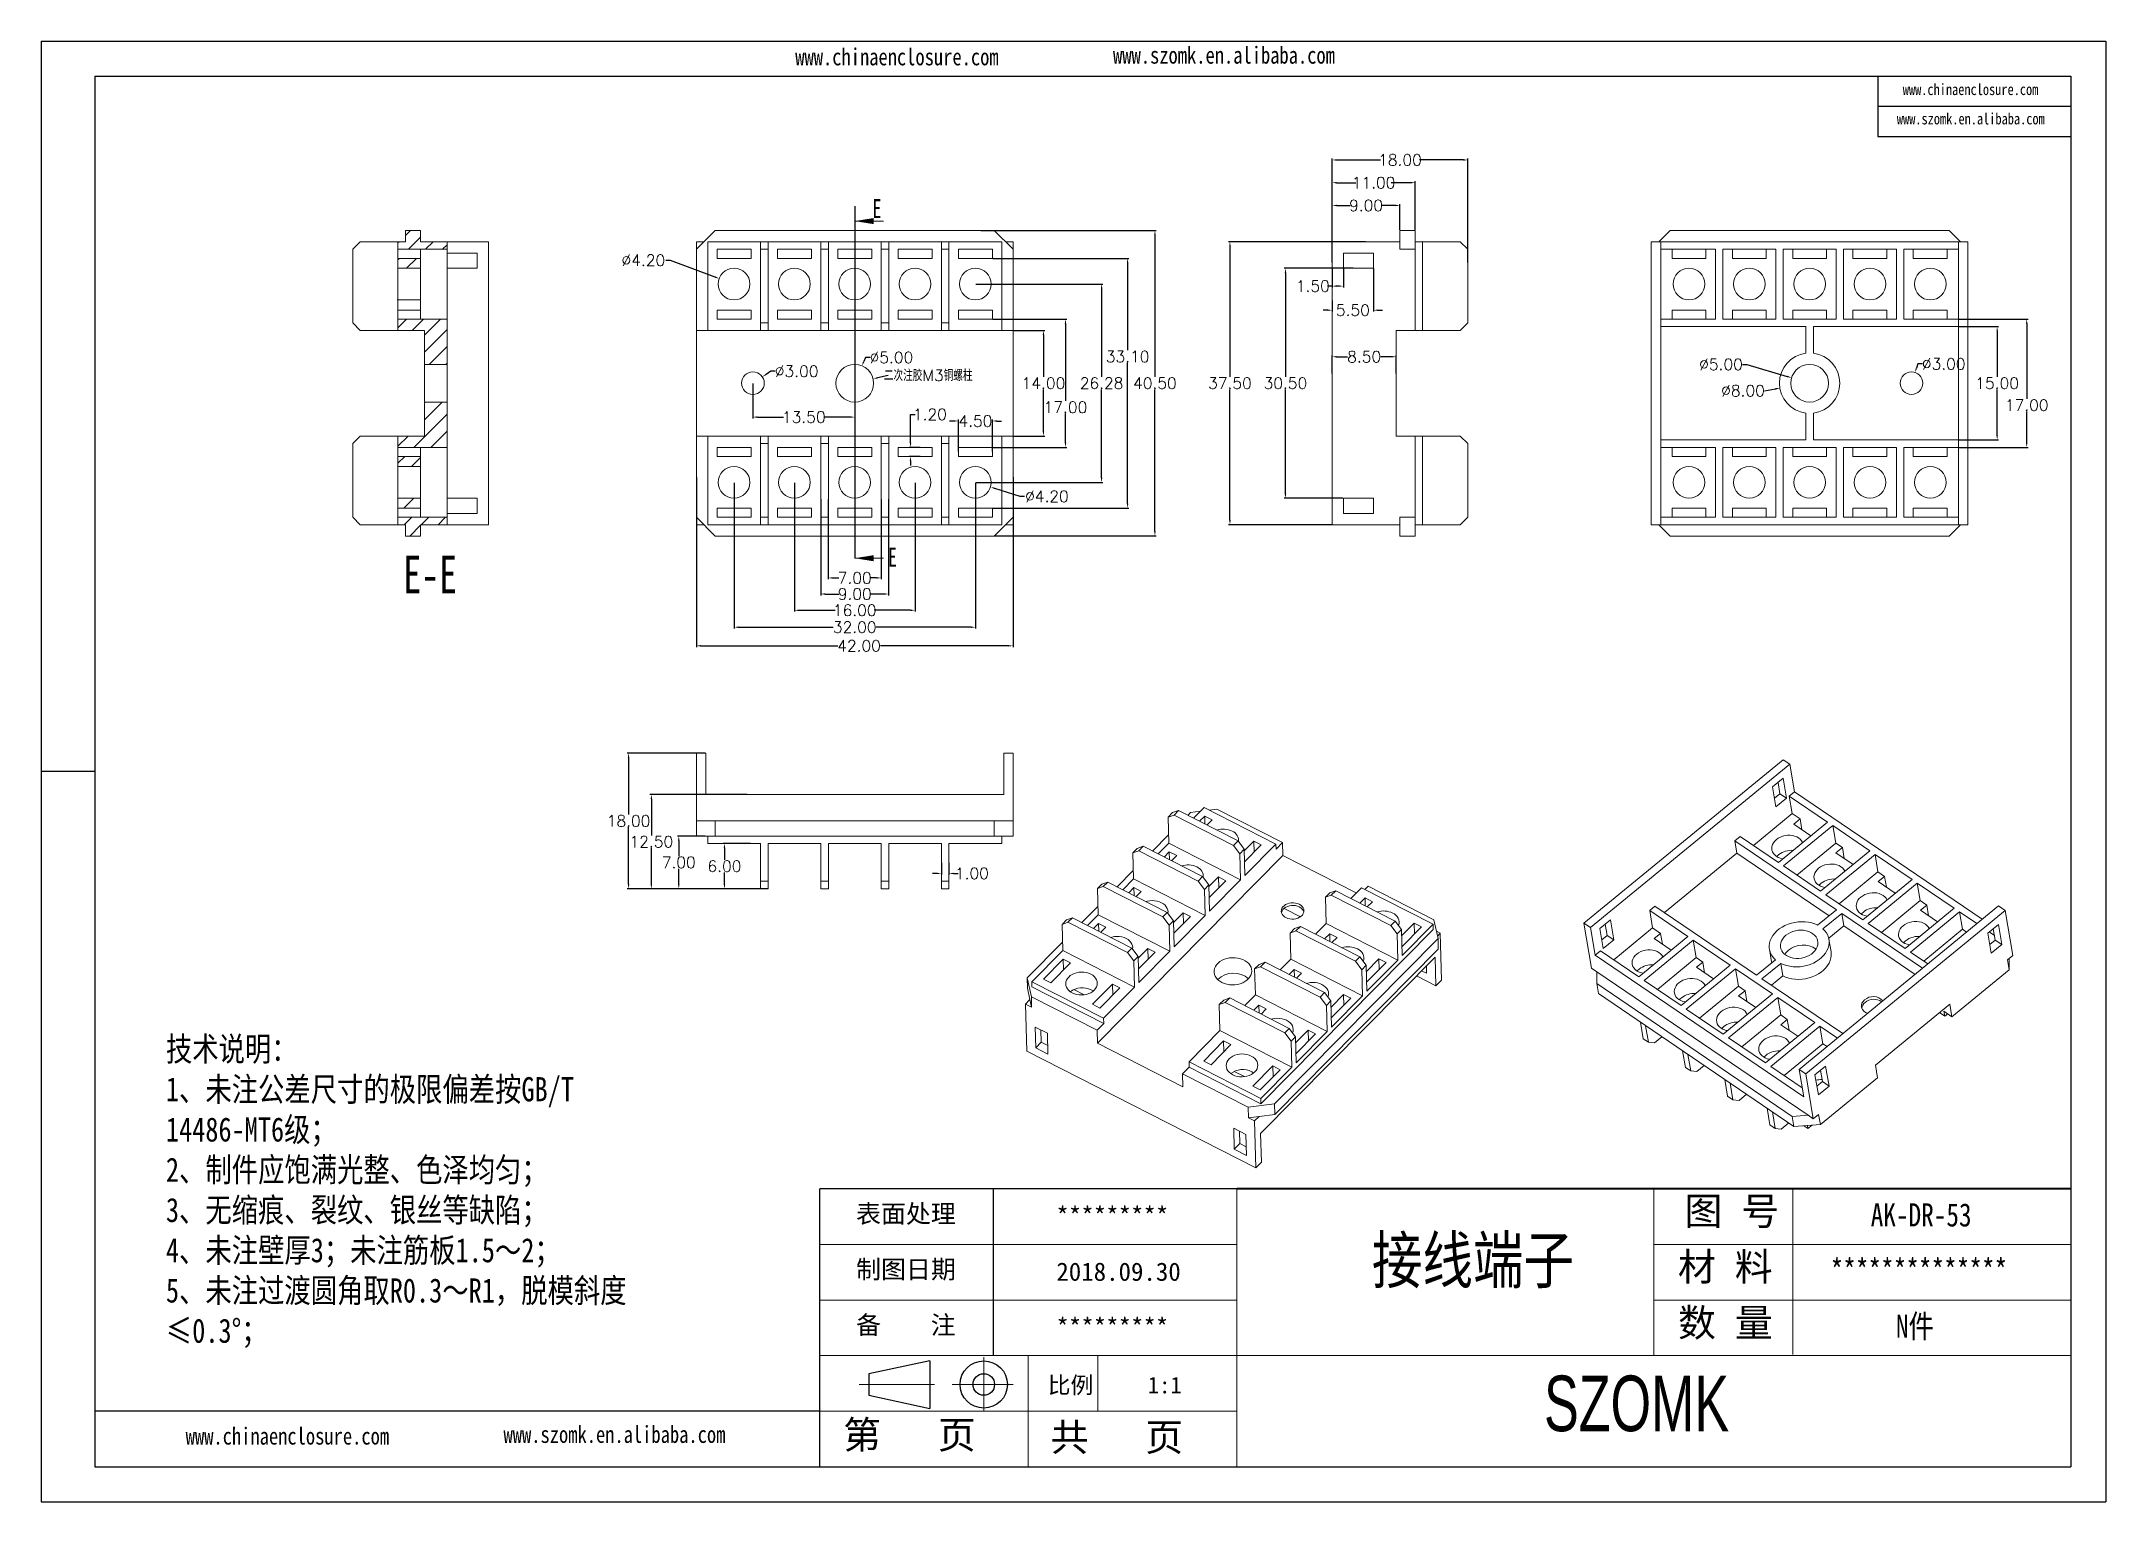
# Model space of a CAD drawing. Header units: inches. Extents: x 1392 to 2711, y 573 to 968.
# Drawn here: x 2437.1 to 2710.8, y 573 to 766.5 of the extents above; entities that cross this region are included whole.
import ezdxf

# ---------------------------------------------------------------- set-up
doc = ezdxf.new("R2010")
doc.units = ezdxf.units.IN
doc.linetypes.add('CENTER2', pattern=[28.575, 19.05, -3.175, 3.175, -3.175])
doc.layers.add('10', color=7, linetype='Continuous')
doc.layers.add('文字', color=81, linetype='Continuous')
for name, color, linetype, lineweight in [('粗实线', 7, 'Continuous', 30), ('细实线', 3, 'Continuous', 9), ('细点划线', 2, 'CENTER2', 9)]:
    doc.layers.add(name, color=color, linetype=linetype, lineweight=lineweight)
doc.styles.add('SLDTEXTSTYLE6', font='TXT', dxfattribs={"width": 0.7})
doc.styles.get("Standard").update_dxf_attribs({"font": 'txt', "bigfont": 'gbcbig.shx'})
doc.styles.add('宋体', font='', dxfattribs={"width": 0.8, "height": 3.5})
doc.styles.add('长仿宋', font='', dxfattribs={"width": 0.7, "height": 4})
doc.styles.get('宋体').set_extended_font_data('SimSun')
doc.styles.get('长仿宋').set_extended_font_data('SimSun')
doc.dimstyles.new('2', dxfattribs={"dimtxt": 1.5, "dimasz": 0.6, "dimexe": 0.18, "dimexo": 0.0625, "dimgap": 0.09, "dimtad": 0, "dimtih": 1, "dimtoh": 1, "dimzin": 0, "dimdsep": 46, "dimtxsty": 'Standard', "dimcen": 0, "dimadec": 0, "dimazin": 2, "dimtfac": 1, "dimtofl": 0, "dimtmove": 0, "dimatfit": 3, "dimfxl": 1, "dimtolj": 1, "dimtzin": 0, "dimarcsym": 0})
pattern_1 = [(45, (20.3773, 0), (-1.122532, 1.122532), [])]

msp = doc.modelspace()

# ---------------------------------------------------------------- texts
at = {"color": 7, "linetype": 'Continuous', "char_height": 2.5, "attachment_point": 1, "style": 'SLDTEXTSTYLE6'}
for insert in [(2547.299, 745.607), (2549.359, 699.407)]:
    msp.add_mtext('E', dxfattribs=dict(at, insert=insert))
at = {"width": 1378.32097, "attachment_point": 1}
for s, insert, char_height in [('{\\fSimHei|b0|i0|c134|p49;表面处理}', (2545.128, 612.344), 2.42513), ('{\\fSimHei|b0|i0|c134|p49;*********}', (2571.69, 612.032), 2.42513), ('{\\fSimHei|b0|i0|c134|p49;制图日期}', (2545.128, 604.97), 2.42513), ('{\\fSimHei|b0|i0|c134|p49;2018.\\fSimHei|b0|i0|c0|p49;09\\fSimHei|b0|i0|c134|p49;.\\fSimHei|b0|i0|c0|p49;30}', (2571.69, 604.658), 2.425126), ('{\\fSimHei|b0|i0|c134|p49;备    注}', (2545.128, 597.595), 2.42513), ('{\\fSimHei|b0|i0|c134|p49;*********}', (2571.69, 597.284), 2.42513)]:
    msp.add_mtext(s, dxfattribs=dict(at, insert=insert, char_height=char_height))
at = {"layer": '10', "color": 0, "insert": (2488.644, 698.357), "char_height": 5, "attachment_point": 2, "style": 'SLDTEXTSTYLE6'}
msp.add_mtext('E-E', dxfattribs=at)
at = {"layer": '文字', "color": 0, "attachment_point": 1, "style": '宋体'}
for s, insert, char_height, width in [('www.chinaenclosure.com', (2537.062, 765.6), 2.25322, 39.58698), ('www.szomk.en.alibaba.com', (2579.207, 765.823), 2.25322, 39.58698), ('www.chinaenclosure.com', (2683.932, 760.907), 1.50215, 26.39132), ('www.szomk.en.alibaba.com', (2683.147, 757.017), 1.50215, 26.39132), ('{\\H1.111x;技术说明：\\P1、未注公差尺寸的极限偏差按GB/T 14486-MT6级；\\P2、制件应饱满光整、色泽均匀；\\P3、无缩痕、裂纹、银丝等缺陷；\\P4、未注壁厚3；未注筋板1.5～2；\\P5、未注过渡圆角取R0.3～R1，脱模斜度≤0.3%%D；}', (2453.609, 634.565), 2.88054, 64.88248), ('{\\H1.111x;AK-DR-53}', (2679.685, 612.51), 2.76532, 31.9702), ('接线端子', (2613.526, 608.07), 6.1452, 78.5636), ('{\\H1.111x;**************}', (2674.366, 605.136), 2.76532, 31.9702), ('{\\H1.111x;N件}', (2683.03, 597.762), 2.76532, 31.9702), ('www.szomk.en.alibaba.com', (2498.373, 583.005), 2.25322, 39.58698), ('www.chinaenclosure.com', (2456.228, 582.782), 2.25322, 39.58698)]:
    msp.add_mtext(s, dxfattribs=dict(at, insert=insert, char_height=char_height, width=width))
at = {"layer": '粗实线', "insert": (2636.363, 589.673), "char_height": 7.37419, "width": 82.6942, "attachment_point": 1, "style": '长仿宋'}
msp.add_mtext('{\\fSTXinwei|b0|i0|c134|p2;SZOMK}', dxfattribs=at)
at = {"layer": '细实线', "color": 7, "attachment_point": 1}
for s, insert, char_height, width in [('{\\fSimSun|b0|i0|c134|p54;图 号}', (2654.986, 613.317), 3.68709, 18.43547), ('{\\fSimSun|b0|i0|c134|p54;材 料   }', (2654.112, 605.943), 3.68709, 18.43547), ('{\\fSimSun|b0|i0|c134|p54;数 量}', (2654.13, 598.532), 3.68709, 16.65875), ('{\\fSimSun|b0|i0|c134|p54;比例}', (2570.553, 589.521), 2.21226, 9.71112), ('{\\fSimSun|b0|i0|c134|p54;1:1}', (2583.803, 589.521), 2.21226, 9.71112), ('{\\fSimSun|b0|i0|c134|p54;第   页}', (2543.421, 583.672), 3.68709, 27.6532), ('{\\fSimSun|b0|i0|c134|p54; 共   页}', (2568.423, 583.359), 3.68709, 27.6532)]:
    msp.add_mtext(s, dxfattribs=dict(at, insert=insert, char_height=char_height, width=width))

# ---------------------------------------------------------------- blocks, each defined once
blk = doc.blocks.new('*D350')
at = {"color": 0, "lineweight": -2, "transparency": 16777216}
for p, q in [((2523.95, 708.77), (2523.95, 686.22)), ((2565.95, 708.77), (2565.95, 686.22)), ((2524.55, 686.4), (2542.69, 686.4)), ((2565.35, 686.4), (2548.37, 686.4))]:
    blk.add_line(p, q, dxfattribs=at)
at = {"color": 0, "transparency": 16777216}
for points in [[(2524.55, 686.5), (2524.55, 686.3), (2523.95, 686.4)], [(2565.35, 686.5), (2565.35, 686.3), (2565.95, 686.4)]]:
    blk.add_solid(points, dxfattribs=at)
at = {"layer": 'Defpoints', "color": 0, "transparency": 16777216}
for p in [(2523.95, 708.83), (2565.95, 708.83), (2565.95, 686.4)]:
    blk.add_point(p, dxfattribs=at)
at = {"color": 0, "transparency": 16777216, "insert": (2545.53, 686.4), "char_height": 1.5, "attachment_point": 5}
blk.add_mtext('\\A1;42.00', dxfattribs=at)
blk = doc.blocks.new('*D351')
at = {"color": 0, "lineweight": -2, "transparency": 16777216}
for p, q in [((2541.45, 705.8), (2541.45, 695.22)), ((2548.45, 705.8), (2548.45, 695.22)), ((2542.05, 695.4), (2542.86, 695.4)), ((2547.85, 695.4), (2547.04, 695.4))]:
    blk.add_line(p, q, dxfattribs=at)
at = {"color": 0, "transparency": 16777216}
for points in [[(2542.05, 695.5), (2542.05, 695.3), (2541.45, 695.4)], [(2547.85, 695.5), (2547.85, 695.3), (2548.45, 695.4)]]:
    blk.add_solid(points, dxfattribs=at)
at = {"layer": 'Defpoints', "color": 0, "transparency": 16777216}
for p in [(2541.45, 705.86), (2548.45, 705.86), (2548.45, 695.4)]:
    blk.add_point(p, dxfattribs=at)
at = {"color": 0, "transparency": 16777216, "insert": (2544.95, 695.4), "char_height": 1.5, "attachment_point": 5}
blk.add_mtext('\\A1;7.00', dxfattribs=at)
blk = doc.blocks.new('*D352')
at = {"color": 0, "lineweight": -2, "transparency": 16777216}
for p, q in [((2536.95, 708.01), (2536.95, 690.93)), ((2552.95, 708.01), (2552.95, 690.93)), ((2537.55, 691.11), (2542.36, 691.11)), ((2552.35, 691.11), (2547.54, 691.11))]:
    blk.add_line(p, q, dxfattribs=at)
at = {"color": 0, "transparency": 16777216}
for points in [[(2537.55, 691.21), (2537.55, 691.01), (2536.95, 691.11)], [(2552.35, 691.21), (2552.35, 691.01), (2552.95, 691.11)]]:
    blk.add_solid(points, dxfattribs=at)
at = {"layer": 'Defpoints', "color": 0, "transparency": 16777216}
for p in [(2536.95, 708.07), (2552.95, 708.07), (2552.95, 691.11)]:
    blk.add_point(p, dxfattribs=at)
at = {"color": 0, "transparency": 16777216, "insert": (2544.95, 691.11), "char_height": 1.5, "attachment_point": 5}
blk.add_mtext('\\A1;16.00', dxfattribs=at)
blk = doc.blocks.new('*D353')
at = {"color": 0, "lineweight": -2, "transparency": 16777216}
for p, q in [((2540.45, 705.86), (2540.45, 693.09)), ((2549.45, 705.86), (2549.45, 693.09)), ((2541.05, 693.27), (2542.86, 693.27)), ((2548.85, 693.27), (2547.04, 693.27))]:
    blk.add_line(p, q, dxfattribs=at)
at = {"color": 0, "transparency": 16777216}
for points in [[(2541.05, 693.37), (2541.05, 693.17), (2540.45, 693.27)], [(2548.85, 693.37), (2548.85, 693.17), (2549.45, 693.27)]]:
    blk.add_solid(points, dxfattribs=at)
at = {"layer": 'Defpoints', "color": 0, "transparency": 16777216}
for p in [(2540.45, 705.93), (2549.45, 705.93), (2549.45, 693.27)]:
    blk.add_point(p, dxfattribs=at)
at = {"color": 0, "transparency": 16777216, "insert": (2544.95, 693.27), "char_height": 1.5, "attachment_point": 5}
blk.add_mtext('\\A1;9.00', dxfattribs=at)
blk = doc.blocks.new('*D354')
at = {"color": 0, "lineweight": -2, "transparency": 16777216}
for p, q in [((2528.95, 708.01), (2528.95, 688.69)), ((2560.95, 708.01), (2560.95, 688.69)), ((2529.55, 688.87), (2542.11, 688.87)), ((2560.35, 688.87), (2547.79, 688.87))]:
    blk.add_line(p, q, dxfattribs=at)
at = {"color": 0, "transparency": 16777216}
for points in [[(2529.55, 688.97), (2529.55, 688.77), (2528.95, 688.87)], [(2560.35, 688.97), (2560.35, 688.77), (2560.95, 688.87)]]:
    blk.add_solid(points, dxfattribs=at)
at = {"layer": 'Defpoints', "color": 0, "transparency": 16777216}
for p in [(2528.95, 708.07), (2560.95, 708.07), (2560.95, 688.87)]:
    blk.add_point(p, dxfattribs=at)
at = {"color": 0, "transparency": 16777216, "insert": (2544.95, 688.87), "char_height": 1.5, "attachment_point": 5}
blk.add_mtext('\\A1;32.00', dxfattribs=at)
blk = doc.blocks.new('*D355')
at = {"color": 0, "lineweight": -2, "transparency": 16777216}
for p, q in [((2531.45, 721.15), (2531.45, 716.54)), ((2544.95, 721.29), (2544.95, 716.54)), ((2532.05, 716.72), (2535.49, 716.72)), ((2544.35, 716.72), (2540.92, 716.72))]:
    blk.add_line(p, q, dxfattribs=at)
at = {"color": 0, "transparency": 16777216}
for points in [[(2532.05, 716.82), (2532.05, 716.62), (2531.45, 716.72)], [(2544.35, 716.82), (2544.35, 716.62), (2544.95, 716.72)]]:
    blk.add_solid(points, dxfattribs=at)
at = {"layer": 'Defpoints', "color": 0, "transparency": 16777216}
for p in [(2531.45, 721.21), (2544.95, 721.36), (2531.45, 716.72)]:
    blk.add_point(p, dxfattribs=at)
at = {"color": 0, "transparency": 16777216, "insert": (2538.2, 716.72), "char_height": 1.5, "attachment_point": 5}
blk.add_mtext('\\A1;13.50', dxfattribs=at)
blk = doc.blocks.new('*D356')
at = {"color": 0, "lineweight": -2, "transparency": 16777216}
for p, q in [((2566.02, 728.21), (2570.16, 728.21)), ((2569.98, 727.61), (2569.98, 722.05)), ((2569.98, 714.81), (2569.98, 720.37)), ((2566.02, 714.21), (2570.16, 714.21))]:
    blk.add_line(p, q, dxfattribs=at)
at = {"color": 0, "transparency": 16777216}
for points in [[(2569.88, 727.61), (2570.08, 727.61), (2569.98, 728.21)], [(2569.88, 714.81), (2570.08, 714.81), (2569.98, 714.21)]]:
    blk.add_solid(points, dxfattribs=at)
at = {"layer": 'Defpoints', "color": 0, "transparency": 16777216}
for p in [(2565.95, 728.21), (2569.98, 728.21), (2565.95, 714.21)]:
    blk.add_point(p, dxfattribs=at)
at = {"color": 0, "transparency": 16777216, "insert": (2569.98, 721.21), "char_height": 1.5, "attachment_point": 5}
blk.add_mtext('\\A1;14.00', dxfattribs=at)
blk = doc.blocks.new('*D357')
at = {"color": 0, "lineweight": -2, "transparency": 16777216}
for p, q in [((2563.27, 729.71), (2573.08, 729.71)), ((2572.9, 729.11), (2572.9, 718.86)), ((2572.9, 713.31), (2572.9, 717.18)), ((2563.27, 712.71), (2573.08, 712.71))]:
    blk.add_line(p, q, dxfattribs=at)
at = {"color": 0, "transparency": 16777216}
for points in [[(2572.8, 729.11), (2573, 729.11), (2572.9, 729.71)], [(2572.8, 713.31), (2573, 713.31), (2572.9, 712.71)]]:
    blk.add_solid(points, dxfattribs=at)
at = {"layer": 'Defpoints', "color": 0, "transparency": 16777216}
for p in [(2563.2, 729.71), (2572.9, 729.71), (2563.2, 712.71)]:
    blk.add_point(p, dxfattribs=at)
at = {"color": 0, "transparency": 16777216, "insert": (2572.9, 718.02), "char_height": 1.5, "attachment_point": 5}
blk.add_mtext('\\A1;17.00', dxfattribs=at)
blk = doc.blocks.new('*D359')
at = {"color": 0, "lineweight": -2, "transparency": 16777216}
for p, q in [((2561.02, 734.35), (2577.87, 734.35)), ((2577.69, 733.75), (2577.69, 722.05)), ((2577.69, 708.67), (2577.69, 720.37)), ((2561.02, 708.07), (2577.87, 708.07))]:
    blk.add_line(p, q, dxfattribs=at)
at = {"color": 0, "transparency": 16777216}
for points in [[(2577.59, 733.75), (2577.79, 733.75), (2577.69, 734.35)], [(2577.59, 708.67), (2577.79, 708.67), (2577.69, 708.07)]]:
    blk.add_solid(points, dxfattribs=at)
at = {"layer": 'Defpoints', "color": 0, "transparency": 16777216}
for p in [(2560.95, 734.35), (2560.95, 708.07), (2577.69, 708.07)]:
    blk.add_point(p, dxfattribs=at)
at = {"color": 0, "transparency": 16777216, "insert": (2577.69, 721.21), "char_height": 1.5, "attachment_point": 5}
blk.add_mtext('\\A1;26.28', dxfattribs=at)
blk = doc.blocks.new('*D360')
at = {"color": 0, "lineweight": -2, "transparency": 16777216}
for p, q in [((2563.27, 737.76), (2581.32, 737.76)), ((2581.14, 737.16), (2581.14, 725.57)), ((2581.14, 705.26), (2581.14, 723.89)), ((2563.27, 704.66), (2581.32, 704.66))]:
    blk.add_line(p, q, dxfattribs=at)
at = {"color": 0, "transparency": 16777216}
for points in [[(2581.04, 737.16), (2581.24, 737.16), (2581.14, 737.76)], [(2581.04, 705.26), (2581.24, 705.26), (2581.14, 704.66)]]:
    blk.add_solid(points, dxfattribs=at)
at = {"layer": 'Defpoints', "color": 0, "transparency": 16777216}
for p in [(2563.2, 737.76), (2581.14, 737.76), (2563.2, 704.66)]:
    blk.add_point(p, dxfattribs=at)
at = {"color": 0, "transparency": 16777216, "insert": (2581.14, 724.73), "char_height": 1.5, "attachment_point": 5}
blk.add_mtext('\\A1;33.10', dxfattribs=at)
blk = doc.blocks.new('*D361')
at = {"color": 0, "lineweight": -2, "transparency": 16777216}
for p, q in [((2561.66, 741.46), (2584.94, 741.46)), ((2584.76, 740.86), (2584.76, 722.05)), ((2584.76, 701.56), (2584.76, 720.37)), ((2563.52, 700.96), (2584.94, 700.96))]:
    blk.add_line(p, q, dxfattribs=at)
at = {"color": 0, "transparency": 16777216}
for points in [[(2584.66, 740.86), (2584.86, 740.86), (2584.76, 741.46)], [(2584.66, 701.56), (2584.86, 701.56), (2584.76, 700.96)]]:
    blk.add_solid(points, dxfattribs=at)
at = {"layer": 'Defpoints', "color": 0, "transparency": 16777216}
for p in [(2561.6, 741.46), (2563.45, 700.96), (2584.76, 700.96)]:
    blk.add_point(p, dxfattribs=at)
at = {"color": 0, "transparency": 16777216, "insert": (2584.76, 721.21), "char_height": 1.5, "attachment_point": 5}
blk.add_mtext('\\A1;40.50', dxfattribs=at)
blk = doc.blocks.new('*D362')
at = {"color": 0, "lineweight": -2, "transparency": 16777216}
for p, q in [((2558.1, 716.2), (2557.5, 716.2)), ((2558.7, 712.17), (2558.7, 716.38)), ((2563.2, 712.17), (2563.2, 716.38)), ((2563.8, 716.2), (2564.4, 716.2))]:
    blk.add_line(p, q, dxfattribs=at)
at = {"color": 0, "transparency": 16777216}
for points in [[(2558.1, 716.3), (2558.1, 716.1), (2558.7, 716.2)], [(2563.8, 716.3), (2563.8, 716.1), (2563.2, 716.2)]]:
    blk.add_solid(points, dxfattribs=at)
at = {"layer": 'Defpoints', "color": 0, "transparency": 16777216}
for p in [(2558.7, 716.2), (2558.7, 712.11), (2563.2, 712.11)]:
    blk.add_point(p, dxfattribs=at)
at = {"color": 0, "transparency": 16777216, "insert": (2560.95, 716.2), "char_height": 1.5, "attachment_point": 5}
blk.add_mtext('\\A1;4.50', dxfattribs=at)
blk = doc.blocks.new('*D363')
at = {"color": 0, "lineweight": -2, "transparency": 16777216}
for p, q in [((2552.35, 713.31), (2552.35, 717.07)), ((2552.35, 717.07), (2552.95, 717.07)), ((2553.62, 712.71), (2552.17, 712.71)), ((2553.62, 711.51), (2552.17, 711.51)), ((2552.35, 710.91), (2552.35, 710.31))]:
    blk.add_line(p, q, dxfattribs=at)
at = {"color": 0, "transparency": 16777216}
for points in [[(2552.25, 713.31), (2552.45, 713.31), (2552.35, 712.71)], [(2552.25, 710.91), (2552.45, 710.91), (2552.35, 711.51)]]:
    blk.add_solid(points, dxfattribs=at)
at = {"layer": 'Defpoints', "color": 0, "transparency": 16777216}
for p in [(2552.35, 712.71), (2553.68, 712.71), (2553.68, 711.51)]:
    blk.add_point(p, dxfattribs=at)
at = {"color": 0, "transparency": 16777216, "insert": (2554.92, 717.07), "char_height": 1.5, "attachment_point": 5}
blk.add_mtext('\\A1;1.20', dxfattribs=at)
blk = doc.blocks.new('*D364')
at = {"color": 0, "lineweight": -2, "transparency": 16777216}
for p, q in [((2566.87, 706.21), (2563.53, 707.26)), ((2567.47, 706.21), (2566.87, 706.21))]:
    blk.add_line(p, q, dxfattribs=at)
at = {"color": 0, "transparency": 16777216}
blk.add_solid([(2563.56, 707.36), (2563.5, 707.17), (2562.96, 707.44)], dxfattribs=at)
at = {"layer": 'Defpoints', "color": 0, "transparency": 16777216}
for p in [(2558.95, 708.7), (2562.96, 707.44)]:
    blk.add_point(p, dxfattribs=at)
at = {"color": 0, "transparency": 16777216, "insert": (2570.44, 706.21), "char_height": 1.5, "attachment_point": 5}
blk.add_mtext('\\A1;∅4.20', dxfattribs=at)
blk = doc.blocks.new('*D365')
at = {"color": 0, "lineweight": -2, "transparency": 16777216}
for p, q in [((2519.89, 737.5), (2520.49, 737.5)), ((2520.49, 737.5), (2526.42, 735.29))]:
    blk.add_line(p, q, dxfattribs=at)
at = {"color": 0, "transparency": 16777216}
blk.add_solid([(2526.46, 735.38), (2526.39, 735.19), (2526.99, 735.08)], dxfattribs=at)
at = {"layer": 'Defpoints', "color": 0, "transparency": 16777216}
for p in [(2526.99, 735.08), (2530.92, 733.61)]:
    blk.add_point(p, dxfattribs=at)
at = {"color": 0, "transparency": 16777216, "insert": (2516.92, 737.5), "char_height": 1.5, "attachment_point": 5}
blk.add_mtext('\\A1;∅4.20', dxfattribs=at)
blk = doc.blocks.new('*D366')
at = {"color": 0, "lineweight": -2, "transparency": 16777216}
for p, q in [((2608.26, 740.02), (2608.26, 744.95)), ((2608.86, 744.77), (2610.67, 744.77)), ((2616.66, 744.77), (2614.85, 744.77)), ((2617.26, 741.52), (2617.26, 744.95))]:
    blk.add_line(p, q, dxfattribs=at)
at = {"color": 0, "transparency": 16777216}
for points in [[(2608.86, 744.87), (2608.86, 744.67), (2608.26, 744.77)], [(2616.66, 744.87), (2616.66, 744.67), (2617.26, 744.77)]]:
    blk.add_solid(points, dxfattribs=at)
at = {"layer": 'Defpoints', "color": 0, "transparency": 16777216}
for p in [(2617.26, 744.77), (2608.26, 739.96), (2617.26, 741.46)]:
    blk.add_point(p, dxfattribs=at)
at = {"color": 0, "transparency": 16777216, "insert": (2612.76, 744.77), "char_height": 1.5, "attachment_point": 5}
blk.add_mtext('\\A1;9.00', dxfattribs=at)
blk = doc.blocks.new('*D367')
at = {"color": 0, "lineweight": -2, "transparency": 16777216}
for p, q in [((2608.26, 738.83), (2608.26, 747.97)), ((2608.86, 747.79), (2611.42, 747.79)), ((2618.66, 747.79), (2616.1, 747.79)), ((2619.26, 741.52), (2619.26, 747.97))]:
    blk.add_line(p, q, dxfattribs=at)
at = {"color": 0, "transparency": 16777216}
for points in [[(2608.86, 747.89), (2608.86, 747.69), (2608.26, 747.79)], [(2618.66, 747.89), (2618.66, 747.69), (2619.26, 747.79)]]:
    blk.add_solid(points, dxfattribs=at)
at = {"layer": 'Defpoints', "color": 0, "transparency": 16777216}
for p in [(2608.26, 747.79), (2619.26, 741.46), (2608.26, 738.76)]:
    blk.add_point(p, dxfattribs=at)
at = {"color": 0, "transparency": 16777216, "insert": (2613.76, 747.79), "char_height": 1.5, "attachment_point": 5}
blk.add_mtext('\\A1;11.00', dxfattribs=at)
blk = doc.blocks.new('*D368')
at = {"color": 0, "lineweight": -2, "transparency": 16777216}
for p, q in [((2608.26, 737.23), (2608.26, 750.98)), ((2608.86, 750.8), (2614.67, 750.8)), ((2625.66, 750.8), (2619.85, 750.8)), ((2626.26, 737.23), (2626.26, 750.98))]:
    blk.add_line(p, q, dxfattribs=at)
at = {"color": 0, "transparency": 16777216}
for points in [[(2608.86, 750.9), (2608.86, 750.7), (2608.26, 750.8)], [(2625.66, 750.9), (2625.66, 750.7), (2626.26, 750.8)]]:
    blk.add_solid(points, dxfattribs=at)
at = {"layer": 'Defpoints', "color": 0, "transparency": 16777216}
for p in [(2608.26, 750.8), (2608.26, 737.17), (2626.26, 737.17)]:
    blk.add_point(p, dxfattribs=at)
at = {"color": 0, "transparency": 16777216, "insert": (2617.26, 750.8), "char_height": 1.5, "attachment_point": 5}
blk.add_mtext('\\A1;18.00', dxfattribs=at)
blk = doc.blocks.new('*D369')
at = {"color": 0, "lineweight": -2, "transparency": 16777216}
for p, q in [((2608.26, 734.08), (2607.66, 734.08)), ((2608.26, 736.4), (2608.26, 733.9)), ((2609.16, 734.08), (2608.86, 734.08)), ((2609.76, 736.4), (2609.76, 733.9))]:
    blk.add_line(p, q, dxfattribs=at)
at = {"color": 0, "transparency": 16777216}
for points in [[(2608.86, 734.18), (2608.86, 733.98), (2608.26, 734.08)], [(2609.16, 734.18), (2609.16, 733.98), (2609.76, 734.08)]]:
    blk.add_solid(points, dxfattribs=at)
at = {"layer": 'Defpoints', "color": 0, "transparency": 16777216}
for p in [(2608.26, 736.46), (2609.76, 736.46), (2608.26, 734.08)]:
    blk.add_point(p, dxfattribs=at)
at = {"color": 0, "transparency": 16777216, "insert": (2605.7, 734.08), "char_height": 1.5, "attachment_point": 5}
blk.add_mtext('\\A1;1.50', dxfattribs=at)
blk = doc.blocks.new('*D370')
at = {"color": 0, "lineweight": -2, "transparency": 16777216}
for p, q in [((2613.76, 736.4), (2613.76, 730.71)), ((2608.26, 732.18), (2608.26, 730.71)), ((2607.66, 730.89), (2607.06, 730.89)), ((2614.36, 730.89), (2614.96, 730.89))]:
    blk.add_line(p, q, dxfattribs=at)
at = {"color": 0, "transparency": 16777216}
for points in [[(2607.66, 730.99), (2607.66, 730.79), (2608.26, 730.89)], [(2614.36, 730.99), (2614.36, 730.79), (2613.76, 730.89)]]:
    blk.add_solid(points, dxfattribs=at)
at = {"layer": 'Defpoints', "color": 0, "transparency": 16777216}
for p in [(2613.76, 736.46), (2608.26, 732.24), (2608.26, 730.89)]:
    blk.add_point(p, dxfattribs=at)
at = {"color": 0, "transparency": 16777216, "insert": (2611.01, 730.89), "char_height": 1.5, "attachment_point": 5}
blk.add_mtext('\\A1;5.50', dxfattribs=at)
blk = doc.blocks.new('*D373')
at = {"color": 0, "lineweight": -2, "transparency": 16777216}
for p, q in [((2608.26, 722.51), (2608.26, 724.9)), ((2608.86, 724.72), (2610.3, 724.72)), ((2616.16, 724.72), (2614.73, 724.72)), ((2616.76, 722.51), (2616.76, 724.9))]:
    blk.add_line(p, q, dxfattribs=at)
at = {"color": 0, "transparency": 16777216}
for points in [[(2608.86, 724.82), (2608.86, 724.62), (2608.26, 724.72)], [(2616.16, 724.82), (2616.16, 724.62), (2616.76, 724.72)]]:
    blk.add_solid(points, dxfattribs=at)
at = {"layer": 'Defpoints', "color": 0, "transparency": 16777216}
for p in [(2616.76, 724.72), (2608.26, 722.45), (2616.76, 722.45)]:
    blk.add_point(p, dxfattribs=at)
at = {"color": 0, "transparency": 16777216, "insert": (2612.51, 724.72), "char_height": 1.5, "attachment_point": 5}
blk.add_mtext('\\A1;8.50', dxfattribs=at)
blk = doc.blocks.new('*D374')
at = {"color": 0, "lineweight": -2, "transparency": 16777216}
for p, q in [((2611.06, 736.46), (2601.89, 736.46)), ((2602.07, 735.86), (2602.07, 722.05)), ((2602.07, 706.56), (2602.07, 720.37)), ((2609.7, 705.96), (2601.89, 705.96))]:
    blk.add_line(p, q, dxfattribs=at)
at = {"color": 0, "transparency": 16777216}
for points in [[(2601.97, 735.86), (2602.17, 735.86), (2602.07, 736.46)], [(2601.97, 706.56), (2602.17, 706.56), (2602.07, 705.96)]]:
    blk.add_solid(points, dxfattribs=at)
at = {"layer": 'Defpoints', "color": 0, "transparency": 16777216}
for p in [(2602.07, 736.46), (2611.12, 736.46), (2609.76, 705.96)]:
    blk.add_point(p, dxfattribs=at)
at = {"color": 0, "transparency": 16777216, "insert": (2602.07, 721.21), "char_height": 1.5, "attachment_point": 5}
blk.add_mtext('\\A1;30.50', dxfattribs=at)
blk = doc.blocks.new('*D375')
at = {"color": 0, "lineweight": -2, "transparency": 16777216}
for p, q in [((2612.7, 739.96), (2594.53, 739.96)), ((2594.71, 739.36), (2594.71, 722.05)), ((2594.71, 703.06), (2594.71, 720.37)), ((2608.2, 702.46), (2594.53, 702.46))]:
    blk.add_line(p, q, dxfattribs=at)
at = {"color": 0, "transparency": 16777216}
for points in [[(2594.61, 739.36), (2594.81, 739.36), (2594.71, 739.96)], [(2594.61, 703.06), (2594.81, 703.06), (2594.71, 702.46)]]:
    blk.add_solid(points, dxfattribs=at)
at = {"layer": 'Defpoints', "color": 0, "transparency": 16777216}
for p in [(2594.71, 739.96), (2612.76, 739.96), (2608.26, 702.46)]:
    blk.add_point(p, dxfattribs=at)
at = {"color": 0, "transparency": 16777216, "insert": (2594.71, 721.21), "char_height": 1.5, "attachment_point": 5}
blk.add_mtext('\\A1;37.50', dxfattribs=at)
blk = doc.blocks.new('*D376')
at = {"color": 0, "lineweight": -2, "transparency": 16777216}
blk.add_line((2549.37, 722.25), (2547.97, 721.92), dxfattribs=at)
at = {"color": 0, "transparency": 16777216}
blk.add_solid([(2547.95, 722.02), (2547.99, 721.82), (2547.39, 721.78)], dxfattribs=at)
at = {"layer": 'Defpoints', "color": 0, "transparency": 16777216}
for p in [(2542.52, 720.63), (2547.39, 721.78)]:
    blk.add_point(p, dxfattribs=at)
at = {"color": 0, "transparency": 16777216, "insert": (2554.7, 722.25), "char_height": 1.5, "attachment_point": 5}
blk.add_mtext('\\A1;二次注胶M3铜螺柱', dxfattribs=at)
blk = doc.blocks.new('*D377')
at = {"color": 0, "lineweight": -2, "transparency": 16777216}
for p, q in [((2533.81, 722.8), (2533.19, 722.38)), ((2534.41, 722.8), (2533.81, 722.8))]:
    blk.add_line(p, q, dxfattribs=at)
at = {"color": 0, "transparency": 16777216}
blk.add_solid([(2533.14, 722.46), (2533.25, 722.3), (2532.7, 722.05)], dxfattribs=at)
at = {"layer": 'Defpoints', "color": 0, "transparency": 16777216}
for p in [(2530.21, 720.37), (2532.7, 722.05)]:
    blk.add_point(p, dxfattribs=at)
at = {"color": 0, "transparency": 16777216, "insert": (2537.25, 722.8), "char_height": 1.5, "attachment_point": 5}
blk.add_mtext('\\A1;∅3.00', dxfattribs=at)
blk = doc.blocks.new('*D378')
at = {"color": 0, "lineweight": -2, "transparency": 16777216}
for p, q in [((2546.38, 724.62), (2546.15, 724.07)), ((2546.98, 724.62), (2546.38, 724.62))]:
    blk.add_line(p, q, dxfattribs=at)
at = {"color": 0, "transparency": 16777216}
blk.add_solid([(2546.05, 724.11), (2546.24, 724.03), (2545.92, 723.51)], dxfattribs=at)
at = {"layer": 'Defpoints', "color": 0, "transparency": 16777216}
for p in [(2545.92, 723.51), (2543.99, 718.9)]:
    blk.add_point(p, dxfattribs=at)
at = {"color": 0, "transparency": 16777216, "insert": (2549.82, 724.62), "char_height": 1.5, "attachment_point": 5}
blk.add_mtext('\\A1;∅5.00', dxfattribs=at)
blk = doc.blocks.new('*D379')
at = {"color": 0, "lineweight": -2, "transparency": 16777216}
blk.add_line((2665.59, 720.22), (2667.04, 720.46), dxfattribs=at)
at = {"color": 0, "transparency": 16777216}
blk.add_solid([(2667.03, 720.56), (2667.06, 720.36), (2667.64, 720.56)], dxfattribs=at)
at = {"layer": 'Defpoints', "color": 0, "transparency": 16777216}
for p in [(2667.64, 720.56), (2675.53, 721.86)]:
    blk.add_point(p, dxfattribs=at)
at = {"color": 0, "transparency": 16777216, "insert": (2662.75, 720.22), "char_height": 1.5, "attachment_point": 5}
blk.add_mtext('\\A1;∅8.00', dxfattribs=at)
blk = doc.blocks.new('*D380')
at = {"color": 0, "lineweight": -2, "transparency": 16777216}
for p, q in [((2662.67, 723.71), (2663.27, 723.71)), ((2663.27, 723.71), (2668.61, 722.1))]:
    blk.add_line(p, q, dxfattribs=at)
at = {"color": 0, "transparency": 16777216}
blk.add_solid([(2668.64, 722.2), (2668.59, 722), (2669.19, 721.93)], dxfattribs=at)
at = {"layer": 'Defpoints', "color": 0, "transparency": 16777216}
for p in [(2669.19, 721.93), (2673.98, 720.49)]:
    blk.add_point(p, dxfattribs=at)
at = {"color": 0, "transparency": 16777216, "insert": (2659.83, 723.71), "char_height": 1.5, "attachment_point": 5}
blk.add_mtext('\\A1;∅5.00', dxfattribs=at)
blk = doc.blocks.new('*D381')
at = {"color": 0, "lineweight": -2, "transparency": 16777216}
for p, q in [((2685.93, 723.77), (2685.74, 723.2)), ((2686.53, 723.77), (2685.93, 723.77))]:
    blk.add_line(p, q, dxfattribs=at)
at = {"color": 0, "transparency": 16777216}
blk.add_solid([(2685.65, 723.23), (2685.84, 723.17), (2685.56, 722.63)], dxfattribs=at)
at = {"layer": 'Defpoints', "color": 0, "transparency": 16777216}
for p in [(2685.56, 722.63), (2684.61, 719.78)]:
    blk.add_point(p, dxfattribs=at)
at = {"color": 0, "transparency": 16777216, "insert": (2689.37, 723.77), "char_height": 1.5, "attachment_point": 5}
blk.add_mtext('\\A1;∅3.00', dxfattribs=at)
blk = doc.blocks.new('*D382')
at = {"color": 0, "lineweight": -2, "transparency": 16777216}
for p, q in [((2691.4, 728.71), (2696.63, 728.71)), ((2696.45, 728.11), (2696.45, 722.05)), ((2696.45, 714.31), (2696.45, 720.37)), ((2691.4, 713.71), (2696.63, 713.71))]:
    blk.add_line(p, q, dxfattribs=at)
at = {"color": 0, "transparency": 16777216}
for points in [[(2696.35, 728.11), (2696.55, 728.11), (2696.45, 728.71)], [(2696.35, 714.31), (2696.55, 714.31), (2696.45, 713.71)]]:
    blk.add_solid(points, dxfattribs=at)
at = {"layer": 'Defpoints', "color": 0, "transparency": 16777216}
for p in [(2691.33, 728.71), (2696.45, 728.71), (2691.33, 713.71)]:
    blk.add_point(p, dxfattribs=at)
at = {"color": 0, "transparency": 16777216, "insert": (2696.45, 721.21), "char_height": 1.5, "attachment_point": 5}
blk.add_mtext('\\A1;15.00', dxfattribs=at)
blk = doc.blocks.new('*D383')
at = {"color": 0, "lineweight": -2, "transparency": 16777216}
for p, q in [((2691.4, 729.71), (2700.55, 729.71)), ((2700.37, 729.11), (2700.37, 719.14)), ((2700.37, 713.31), (2700.37, 717.46)), ((2691.4, 712.71), (2700.55, 712.71))]:
    blk.add_line(p, q, dxfattribs=at)
at = {"color": 0, "transparency": 16777216}
for points in [[(2700.27, 729.11), (2700.47, 729.11), (2700.37, 729.71)], [(2700.27, 713.31), (2700.47, 713.31), (2700.37, 712.71)]]:
    blk.add_solid(points, dxfattribs=at)
at = {"layer": 'Defpoints', "color": 0, "transparency": 16777216}
for p in [(2691.33, 729.71), (2691.33, 712.71), (2700.37, 712.71)]:
    blk.add_point(p, dxfattribs=at)
at = {"color": 0, "transparency": 16777216, "insert": (2700.37, 718.3), "char_height": 1.5, "attachment_point": 5}
blk.add_mtext('\\A1;17.00', dxfattribs=at)
blk = doc.blocks.new('*D384')
at = {"color": 0, "lineweight": -2, "transparency": 16777216}
for p, q in [((2530.69, 666.69), (2517.8, 666.69)), ((2517.98, 666.09), (2517.98, 661.28)), ((2517.98, 654.79), (2517.98, 659.6)), ((2532.89, 654.19), (2517.8, 654.19))]:
    blk.add_line(p, q, dxfattribs=at)
at = {"color": 0, "transparency": 16777216}
for points in [[(2517.88, 666.09), (2518.08, 666.09), (2517.98, 666.69)], [(2517.88, 654.79), (2518.08, 654.79), (2517.98, 654.19)]]:
    blk.add_solid(points, dxfattribs=at)
at = {"layer": 'Defpoints', "color": 0, "transparency": 16777216}
for p in [(2517.98, 666.69), (2530.76, 666.69), (2532.95, 654.19)]:
    blk.add_point(p, dxfattribs=at)
at = {"color": 0, "transparency": 16777216, "insert": (2517.98, 660.44), "char_height": 1.5, "attachment_point": 5}
blk.add_mtext('\\A1;12.50', dxfattribs=at)
blk = doc.blocks.new('*D385')
at = {"color": 0, "lineweight": -2, "transparency": 16777216}
for p, q in [((2531.11, 660.19), (2527.5, 660.19)), ((2527.68, 659.59), (2527.68, 658.03)), ((2527.68, 654.79), (2527.68, 656.35)), ((2533.39, 654.19), (2527.5, 654.19))]:
    blk.add_line(p, q, dxfattribs=at)
at = {"color": 0, "transparency": 16777216}
for points in [[(2527.58, 659.59), (2527.78, 659.59), (2527.68, 660.19)], [(2527.58, 654.79), (2527.78, 654.79), (2527.68, 654.19)]]:
    blk.add_solid(points, dxfattribs=at)
at = {"layer": 'Defpoints', "color": 0, "transparency": 16777216}
for p in [(2531.18, 660.19), (2527.68, 654.19), (2533.45, 654.19)]:
    blk.add_point(p, dxfattribs=at)
at = {"color": 0, "transparency": 16777216, "insert": (2527.68, 657.19), "char_height": 1.5, "attachment_point": 5}
blk.add_mtext('\\A1;6.00', dxfattribs=at)
blk = doc.blocks.new('*D386')
at = {"color": 0, "lineweight": -2, "transparency": 16777216}
for p, q in [((2525.14, 661.19), (2521.44, 661.19)), ((2521.62, 660.59), (2521.62, 658.53)), ((2521.62, 654.79), (2521.62, 656.85)), ((2533.33, 654.19), (2521.44, 654.19))]:
    blk.add_line(p, q, dxfattribs=at)
at = {"color": 0, "transparency": 16777216}
for points in [[(2521.52, 660.59), (2521.72, 660.59), (2521.62, 661.19)], [(2521.52, 654.79), (2521.72, 654.79), (2521.62, 654.19)]]:
    blk.add_solid(points, dxfattribs=at)
at = {"layer": 'Defpoints', "color": 0, "transparency": 16777216}
for p in [(2525.2, 661.19), (2521.62, 654.19), (2533.39, 654.19)]:
    blk.add_point(p, dxfattribs=at)
at = {"color": 0, "transparency": 16777216, "insert": (2521.62, 657.69), "char_height": 1.5, "attachment_point": 5}
blk.add_mtext('\\A1;7.00', dxfattribs=at)
blk = doc.blocks.new('*D387')
at = {"color": 0, "lineweight": -2, "transparency": 16777216}
for p, q in [((2525.14, 672.19), (2514.78, 672.19)), ((2514.96, 671.59), (2514.96, 664.03)), ((2514.96, 654.79), (2514.96, 662.35)), ((2533.39, 654.19), (2514.78, 654.19))]:
    blk.add_line(p, q, dxfattribs=at)
at = {"color": 0, "transparency": 16777216}
for points in [[(2514.86, 671.59), (2515.06, 671.59), (2514.96, 672.19)], [(2514.86, 654.79), (2515.06, 654.79), (2514.96, 654.19)]]:
    blk.add_solid(points, dxfattribs=at)
at = {"layer": 'Defpoints', "color": 0, "transparency": 16777216}
for p in [(2514.96, 672.19), (2525.2, 672.19), (2533.45, 654.19)]:
    blk.add_point(p, dxfattribs=at)
at = {"color": 0, "transparency": 16777216, "insert": (2514.96, 663.19), "char_height": 1.5, "attachment_point": 5}
blk.add_mtext('\\A1;18.00', dxfattribs=at)
blk = doc.blocks.new('*D389')
at = {"color": 0, "lineweight": -2, "transparency": 16777216}
for p, q in [((2556.45, 657.62), (2556.45, 656.05)), ((2557.45, 657.62), (2557.45, 656.05)), ((2555.85, 656.23), (2555.25, 656.23)), ((2558.05, 656.23), (2558.65, 656.23))]:
    blk.add_line(p, q, dxfattribs=at)
at = {"color": 0, "transparency": 16777216}
for points in [[(2555.85, 656.33), (2555.85, 656.13), (2556.45, 656.23)], [(2558.05, 656.33), (2558.05, 656.13), (2557.45, 656.23)]]:
    blk.add_solid(points, dxfattribs=at)
at = {"layer": 'Defpoints', "color": 0, "transparency": 16777216}
for p in [(2556.45, 657.69), (2557.45, 657.69), (2557.45, 656.23)]:
    blk.add_point(p, dxfattribs=at)
at = {"color": 0, "transparency": 16777216, "insert": (2560.49, 656.23), "char_height": 1.5, "attachment_point": 5}
blk.add_mtext('\\A1;1.00', dxfattribs=at)

# ---------------------------------------------------------------- dimensions: what is measured, and where the dimension line sits
for base, p1, p2, picture, middle in [((2608.261, 750.796), (2626.261, 737.167), (2608.261, 737.167), '*D368', (2617.261, 750.796)), ((2608.261, 747.786), (2619.261, 741.458), (2608.261, 738.763), '*D367', (2613.761, 747.786)), ((2617.261, 744.769), (2608.261, 739.958), (2617.261, 741.458), '*D366', (2612.761, 744.769)), ((2608.261, 734.079), (2609.761, 736.458), (2608.261, 736.458), '*D369', (2605.696, 734.079)), ((2608.261, 730.888), (2613.761, 736.458), (2608.261, 732.238), '*D370', (2611.011, 730.888)), ((2616.761, 724.722), (2608.261, 722.449), (2616.761, 722.449), '*D373', (2612.511, 724.722)), ((2531.453, 716.717), (2544.953, 721.356), (2531.453, 721.208), '*D355', (2538.203, 716.717)), ((2558.703, 716.195), (2563.203, 712.108), (2558.703, 712.108), '*D362', (2560.953, 716.195)), ((2552.953, 691.113), (2536.953, 708.07), (2552.953, 708.07), '*D352', (2544.953, 691.113)), ((2549.453, 693.267), (2540.453, 705.927), (2549.453, 705.927), '*D353', (2544.953, 693.267)), ((2548.453, 695.4), (2541.453, 705.859), (2548.453, 705.859), '*D351', (2544.953, 695.4)), ((2557.453, 656.227), (2556.453, 657.686), (2557.453, 657.686), '*D389', (2560.493, 656.227))]:
    dim = msp.add_linear_dim(base=base, p1=p1, p2=p2, dimstyle='2')
    dim.commit()
    dim.dimension.update_dxf_attribs({"geometry": picture, "text_midpoint": middle})
for base, p1, p2, picture, middle in [((2584.761, 700.958), (2561.599, 741.458), (2563.453, 700.958), '*D361', (2584.761, 721.208)), ((2594.712, 739.958), (2608.261, 702.458), (2612.761, 739.958), '*D375', (2594.712, 721.208)), ((2602.071, 736.458), (2609.761, 705.958), (2611.12, 736.458), '*D374', (2602.071, 721.208)), ((2577.690730435, 708.070085466), (2560.952660812, 734.345085466), (2560.952660812, 708.070085466), '*D359', (2577.690730435, 721.207585466)), ((2696.448, 728.708), (2691.334, 713.708), (2691.334, 728.708), '*D382', (2696.448, 721.208)), ((2569.98, 728.208), (2565.953, 714.208), (2565.953, 728.208), '*D356', (2569.98, 721.208)), ((2521.621, 654.186), (2525.203, 661.186), (2533.39, 654.186), '*D386', (2521.621, 657.686)), ((2527.68, 654.186), (2531.177, 660.186), (2533.453, 654.186), '*D385', (2527.68, 657.186))]:
    dim = msp.add_linear_dim(base=base, p1=p1, p2=p2, angle=90, dimstyle='2')
    dim.commit()
    dim.dimension.update_dxf_attribs({"geometry": picture, "text_midpoint": middle})
for p1, p2, picture, middle in [((2530.92, 733.611), (2526.985, 735.079), '*D365', (2516.921, 737.503)), ((2543.99, 718.901), (2545.916, 723.515), '*D378', (2549.819, 724.624)), ((2530.209, 720.369), (2532.697, 722.046), '*D377', (2537.255, 722.8)), ((2673.978, 720.488), (2669.189, 721.927), '*D380', (2659.828, 723.708)), ((2675.531, 721.857), (2667.637, 720.558), '*D379', (2665.586, 720.221)), ((2558.949, 708.698), (2562.956, 707.442), '*D364', (2570.436, 706.214))]:
    dim = msp.add_diameter_dim_2p(p1=p1, p2=p2, dimstyle='2')
    dim.commit()
    dim.dimension.update_dxf_attribs({"geometry": picture, "text_midpoint": middle, "dimtype": 163})
for base, p1, p2, picture, middle in [((2581.142, 737.758), (2563.203, 704.658), (2563.203, 737.758), '*D360', (2581.142, 724.729)), ((2572.901, 729.708), (2563.203, 712.708), (2563.203, 729.708), '*D357', (2572.901, 718.021)), ((2700.375, 712.708), (2691.334, 729.708), (2691.334, 712.708), '*D383', (2700.375, 718.3)), ((2552.352, 712.708), (2553.678, 711.508), (2553.678, 712.708), '*D363', (2554.917, 717.069)), ((2514.956, 672.186), (2533.453, 654.186), (2525.203, 672.186), '*D387', (2514.956, 663.186)), ((2517.979, 666.686), (2532.953, 654.186), (2530.755, 666.686), '*D384', (2517.979, 660.436))]:
    dim = msp.add_linear_dim(base=base, p1=p1, p2=p2, angle=90, dimstyle='2')
    dim.commit()
    dim.dimension.update_dxf_attribs({"geometry": picture, "text_midpoint": middle, "dimtype": 160})
dim = msp.add_diameter_dim_2p(p1=(2542.519, 720.633), p2=(2547.386, 721.782), text='二次注胶M3铜螺柱', dimstyle='2')
dim.commit()
dim.dimension.update_dxf_attribs({"geometry": '*D376', "text_midpoint": (2549.37, 722.25), "dimtype": 163})
dim = msp.add_diameter_dim_2p(p1=(2684.612, 719.784), p2=(2685.556, 722.631), dimstyle='2')
dim.commit()
dim.dimension.update_dxf_attribs({"geometry": '*D381', "text_midpoint": (2689.373, 723.77)})
for base, p1, p2, picture, middle in [((2565.953, 686.399), (2523.953, 708.833), (2565.953, 708.833), '*D350', (2545.53, 686.399)), ((2560.953, 688.871), (2528.953, 708.07), (2560.953, 708.07), '*D354', (2544.953, 688.871))]:
    dim = msp.add_linear_dim(base=base, p1=p1, p2=p2, dimstyle='2')
    dim.commit()
    dim.dimension.update_dxf_attribs({"geometry": picture, "text_midpoint": middle, "dimtype": 160})

# ---------------------------------------------------------------- hatches: boundary and pattern name
at = {"linetype": 'Continuous', "lineweight": 0}
h = msp.add_hatch(dxfattribs=at)
h.set_pattern_fill('ANSI31', color=4, scale=0.5, style=0)
h.set_pattern_definition(pattern_1)
h.paths.add_polyline_path([(2487.383, 739.958), (2487.383, 741.458), (2485.383, 741.458), (2485.383, 739.958), (2484.383, 739.958), (2484.383, 738.958), (2490.883, 738.958), (2490.883, 739.958)], flags=0)
h = msp.add_hatch(dxfattribs=at)
h.set_pattern_fill('ANSI31', color=4, scale=0.5, style=0)
h.set_pattern_definition(pattern_1)
h.paths.add_polyline_path([(2484.383, 737.758), (2484.383, 736.445), (2487.383, 736.445), (2487.383, 737.758)], flags=0)
h = msp.add_hatch(dxfattribs=at)
h.set_pattern_fill('ANSI31', style=0)
h.set_pattern_definition([(45, (1723.4482, 47.64), (-2.245064, 2.245064), [])])
h.paths.add_polyline_path([(2487.383, 730.908), (2487.383, 732.245), (2484.383, 732.245), (2484.383, 730.908)], flags=0)
h = msp.add_hatch(dxfattribs=at)
h.set_pattern_fill('ANSI31', color=4, scale=0.5, style=0)
h.set_pattern_definition(pattern_1)
h.paths.add_polyline_path([(2490.883, 723.708), (2490.883, 729.708), (2484.383, 729.708), (2484.383, 728.208), (2487.883, 728.208), (2487.883, 723.708)], flags=0)
h = msp.add_hatch(dxfattribs=at)
h.set_pattern_fill('ANSI31', color=4, scale=0.5, style=0)
h.set_pattern_definition(pattern_1)
h.paths.add_polyline_path([(2484.383, 712.708), (2490.883, 712.708), (2490.883, 718.708), (2487.883, 718.708), (2487.883, 714.208), (2484.383, 714.208)], flags=0)
h = msp.add_hatch(dxfattribs=at)
h.set_pattern_fill('ANSI31', color=4, scale=0.5, style=0)
h.set_pattern_definition(pattern_1)
h.paths.add_polyline_path([(2484.383, 710.17), (2487.383, 710.17), (2487.383, 711.508), (2484.383, 711.508)], flags=0)
h = msp.add_hatch(dxfattribs=at)
h.set_pattern_fill('ANSI31', color=4, scale=0.5, style=0)
h.set_pattern_definition(pattern_1)
h.paths.add_polyline_path([(2487.383, 705.97), (2484.383, 705.97), (2484.383, 704.658), (2487.383, 704.658)], flags=0)
h = msp.add_hatch(dxfattribs=at)
h.set_pattern_fill('ANSI31', color=4, scale=0.5, style=0)
h.set_pattern_definition(pattern_1)
h.paths.add_polyline_path([(2485.383, 702.458), (2485.383, 700.958), (2487.383, 700.958), (2487.383, 702.458), (2490.883, 702.458), (2490.883, 703.458), (2484.383, 703.458), (2484.383, 702.458)], flags=0)

# ---------------------------------------------------------------- linework, layer by layer
for p, q in [((2437.08, 766.529), (2710.847, 766.529)), ((2437.08, 766.529), (2437.08, 572.957)), ((2710.847, 766.529), (2710.847, 572.957)), ((2444.164, 761.92), (2706.238, 761.92)), ((2444.164, 761.92), (2444.164, 577.566)), ((2680.633, 761.92), (2680.633, 753.919)), ((2706.238, 761.92), (2706.238, 577.566)), ((2680.633, 757.919), (2706.238, 757.919)), ((2680.633, 753.919), (2706.238, 753.919)), ((2444.164, 669.743), (2437.08, 669.743)), ((2437.08, 662.574), (2437.08, 572.957)), ((2540.319, 577.566), (2540.319, 614.437)), ((2595.625, 614.437), (2540.319, 614.437)), ((2563.363, 592.314), (2563.363, 614.437)), ((2540.319, 584.94), (2444.164, 584.94)), ((2444.164, 577.566), (2706.238, 577.566)), ((2437.08, 572.957), (2710.847, 572.957)), ((2437.08, 572.957), (2563.824, 572.957))]:
    msp.add_line(p, q)
at = {"color": 1}
msp.add_line((2544.953, 744.699), (2544.953, 698.012), dxfattribs=at)
at = {"color": 7, "linetype": 'Continuous', "lineweight": 0}
for p, q in [((2548.753, 742.699), (2544.953, 742.699)), ((2548.753, 698.012), (2544.953, 698.012))]:
    msp.add_line(p, q, dxfattribs=at)
at = {"color": 7, "linetype": 'Continuous', "lineweight": 15}
for p, q in [((2479.383, 739.958), (2478.383, 738.958)), ((2479.383, 739.958), (2484.383, 739.958)), ((2484.383, 739.958), (2484.383, 738.958)), ((2484.383, 739.958), (2485.383, 739.958)), ((2485.383, 739.958), (2485.383, 741.458)), ((2487.383, 741.458), (2485.383, 741.458)), ((2487.383, 741.458), (2487.383, 739.958)), ((2490.883, 739.958), (2487.383, 739.958)), ((2490.883, 738.958), (2490.883, 739.958)), ((2490.883, 739.958), (2496.383, 739.958)), ((2496.383, 702.458), (2496.383, 739.958)), ((2526.453, 741.458), (2523.953, 738.958)), ((2524.953, 739.958), (2523.953, 739.958)), ((2523.953, 739.958), (2523.953, 738.958)), ((2525.453, 728.208), (2525.453, 739.958)), ((2525.453, 739.958), (2532.453, 739.958)), ((2563.453, 741.458), (2526.453, 741.458)), ((2532.453, 739.958), (2533.453, 739.958)), ((2532.453, 738.958), (2532.453, 739.958)), ((2533.453, 739.958), (2533.453, 738.958)), ((2533.453, 739.958), (2540.453, 739.958)), ((2540.453, 739.958), (2541.453, 739.958)), ((2540.453, 738.958), (2540.453, 739.958)), ((2541.453, 739.958), (2541.453, 738.958)), ((2541.453, 739.958), (2548.453, 739.958)), ((2548.453, 739.958), (2549.453, 739.958)), ((2548.453, 738.958), (2548.453, 739.958)), ((2549.453, 739.958), (2549.453, 738.958)), ((2549.453, 739.958), (2556.453, 739.958)), ((2556.453, 739.958), (2557.453, 739.958)), ((2556.453, 738.958), (2556.453, 739.958)), ((2557.453, 739.958), (2557.453, 738.958)), ((2557.453, 739.958), (2564.453, 739.958)), ((2565.953, 738.958), (2563.453, 741.458)), ((2564.453, 728.208), (2564.453, 739.958)), ((2564.953, 739.958), (2565.953, 739.958)), ((2565.953, 739.958), (2565.953, 738.958)), ((2608.261, 739.958), (2608.261, 702.458)), ((2617.261, 739.958), (2608.261, 739.958)), ((2617.261, 739.958), (2617.261, 741.458)), ((2617.261, 741.458), (2619.261, 741.458)), ((2617.261, 739.958), (2617.261, 738.958)), ((2619.261, 741.458), (2619.261, 738.958)), ((2619.261, 739.958), (2620.261, 739.958)), ((2620.261, 728.208), (2620.261, 739.958)), ((2625.261, 739.958), (2620.261, 739.958)), ((2626.261, 738.958), (2625.261, 739.958)), ((2650.584, 702.458), (2650.584, 739.958)), ((2650.584, 739.958), (2651.834, 739.958)), ((2653.084, 741.458), (2651.584, 739.958)), ((2651.834, 739.958), (2651.834, 702.458)), ((2691.334, 739.958), (2651.834, 739.958)), ((2690.084, 741.458), (2653.084, 741.458)), ((2691.584, 739.958), (2690.084, 741.458)), ((2691.334, 739.958), (2692.584, 739.958)), ((2691.334, 702.458), (2691.334, 739.958)), ((2692.584, 739.958), (2692.584, 702.458)), ((2478.383, 738.958), (2478.383, 729.208)), ((2484.383, 738.958), (2490.883, 738.958)), ((2484.383, 738.958), (2484.383, 737.758)), ((2484.383, 737.758), (2484.383, 736.445)), ((2487.383, 737.758), (2484.383, 737.758)), ((2484.383, 736.445), (2484.383, 732.245)), ((2484.383, 736.445), (2487.383, 736.445)), ((2487.383, 737.758), (2487.383, 738.958)), ((2487.383, 737.758), (2487.383, 736.445)), ((2487.383, 732.245), (2487.383, 736.445)), ((2490.883, 729.708), (2490.883, 738.958)), ((2490.883, 738.458), (2494.883, 738.458)), ((2494.883, 736.458), (2490.883, 736.458)), ((2494.883, 738.458), (2494.883, 736.458)), ((2523.953, 738.958), (2523.953, 728.208)), ((2526.703, 738.958), (2531.203, 738.958)), ((2526.703, 737.758), (2526.703, 738.958)), ((2531.203, 737.758), (2526.703, 737.758)), ((2531.203, 738.958), (2531.203, 737.758)), ((2533.453, 738.958), (2532.453, 738.958)), ((2532.453, 738.958), (2532.453, 729.208)), ((2533.453, 729.208), (2533.453, 738.958)), ((2534.703, 738.958), (2539.203, 738.958)), ((2534.703, 737.758), (2534.703, 738.958)), ((2539.203, 737.758), (2534.703, 737.758)), ((2539.203, 738.958), (2539.203, 737.758)), ((2541.453, 738.958), (2540.453, 738.958)), ((2540.453, 738.958), (2540.453, 729.208)), ((2541.453, 738.958), (2541.453, 729.208)), ((2547.203, 738.958), (2542.703, 738.958)), ((2542.703, 738.958), (2542.703, 737.758)), ((2542.703, 737.758), (2547.203, 737.758)), ((2547.203, 737.758), (2547.203, 738.958)), ((2549.453, 738.958), (2548.453, 738.958)), ((2548.453, 729.208), (2548.453, 738.958)), ((2549.453, 738.958), (2549.453, 729.208)), ((2555.203, 738.958), (2550.703, 738.958)), ((2550.703, 738.958), (2550.703, 737.758)), ((2550.703, 737.758), (2555.203, 737.758)), ((2555.203, 737.758), (2555.203, 738.958)), ((2557.453, 738.958), (2556.453, 738.958)), ((2556.453, 729.208), (2556.453, 738.958)), ((2557.453, 738.958), (2557.453, 729.208)), ((2563.203, 738.958), (2558.703, 738.958)), ((2558.703, 738.958), (2558.703, 737.758)), ((2558.703, 737.758), (2563.203, 737.758)), ((2563.203, 737.758), (2563.203, 738.958)), ((2565.953, 728.208), (2565.953, 738.958)), ((2613.761, 738.458), (2609.761, 738.458)), ((2609.761, 738.458), (2609.761, 736.458)), ((2609.761, 736.458), (2613.761, 736.458)), ((2613.761, 736.458), (2613.761, 738.458)), ((2619.261, 738.958), (2617.261, 738.958)), ((2619.261, 738.958), (2619.261, 728.208)), ((2626.261, 738.958), (2626.261, 729.208)), ((2651.834, 738.958), (2659.084, 738.958)), ((2653.334, 738.958), (2653.334, 737.758)), ((2653.334, 737.758), (2657.834, 737.758)), ((2657.834, 737.758), (2657.834, 738.958)), ((2659.084, 738.958), (2659.084, 729.708)), ((2660.084, 738.958), (2667.084, 738.958)), ((2660.084, 729.708), (2660.084, 738.958)), ((2661.334, 738.958), (2661.334, 737.758)), ((2661.334, 737.758), (2665.834, 737.758)), ((2665.834, 737.758), (2665.834, 738.958)), ((2667.084, 738.958), (2667.084, 729.708)), ((2675.084, 738.958), (2668.084, 738.958)), ((2668.084, 738.958), (2668.084, 729.708)), ((2669.334, 738.958), (2669.334, 737.758)), ((2669.334, 737.758), (2673.834, 737.758)), ((2673.834, 737.758), (2673.834, 738.958)), ((2675.084, 729.708), (2675.084, 738.958)), ((2676.084, 738.958), (2676.084, 729.708)), ((2683.084, 738.958), (2676.084, 738.958)), ((2677.334, 737.758), (2677.334, 738.958)), ((2681.834, 737.758), (2677.334, 737.758)), ((2681.834, 738.958), (2681.834, 737.758)), ((2683.084, 729.708), (2683.084, 738.958)), ((2691.334, 738.958), (2684.084, 738.958)), ((2684.084, 738.958), (2684.084, 729.708)), ((2685.334, 737.758), (2685.334, 738.958)), ((2689.834, 737.758), (2685.334, 737.758)), ((2689.834, 738.958), (2689.834, 737.758)), ((2487.383, 732.245), (2484.383, 732.245)), ((2484.383, 732.245), (2484.383, 730.908)), ((2487.383, 732.245), (2487.383, 730.908)), ((2478.383, 729.208), (2479.383, 728.208)), ((2484.383, 730.908), (2487.383, 730.908)), ((2484.383, 730.908), (2484.383, 729.708)), ((2484.383, 729.708), (2484.383, 728.208)), ((2490.883, 729.708), (2484.383, 729.708)), ((2487.383, 729.708), (2487.383, 730.908)), ((2490.883, 723.708), (2490.883, 729.708)), ((2526.703, 730.908), (2531.203, 730.908)), ((2526.703, 729.708), (2526.703, 730.908)), ((2531.203, 729.708), (2526.703, 729.708)), ((2531.203, 730.908), (2531.203, 729.708)), ((2532.453, 729.208), (2533.453, 729.208)), ((2532.453, 728.208), (2532.453, 729.208)), ((2533.453, 729.208), (2533.453, 728.208)), ((2534.703, 730.908), (2539.203, 730.908)), ((2534.703, 729.708), (2534.703, 730.908)), ((2539.203, 729.708), (2534.703, 729.708)), ((2539.203, 730.908), (2539.203, 729.708)), ((2540.453, 729.208), (2541.453, 729.208)), ((2540.453, 728.208), (2540.453, 729.208)), ((2541.453, 729.208), (2541.453, 728.208)), ((2542.703, 730.908), (2542.703, 729.708)), ((2547.203, 730.908), (2542.703, 730.908)), ((2542.703, 729.708), (2547.203, 729.708)), ((2547.203, 729.708), (2547.203, 730.908)), ((2548.453, 729.208), (2549.453, 729.208)), ((2548.453, 728.208), (2548.453, 729.208)), ((2549.453, 729.208), (2549.453, 728.208)), ((2555.203, 730.908), (2550.703, 730.908)), ((2550.703, 730.908), (2550.703, 729.708)), ((2550.703, 729.708), (2555.203, 729.708)), ((2555.203, 729.708), (2555.203, 730.908)), ((2556.453, 729.208), (2557.453, 729.208)), ((2556.453, 728.208), (2556.453, 729.208)), ((2557.453, 729.208), (2557.453, 728.208)), ((2563.203, 730.908), (2558.703, 730.908)), ((2558.703, 730.908), (2558.703, 729.708)), ((2558.703, 729.708), (2563.203, 729.708)), ((2563.203, 729.708), (2563.203, 730.908)), ((2625.261, 728.208), (2626.261, 729.208)), ((2659.084, 729.708), (2651.834, 729.708)), ((2671.084, 728.708), (2651.834, 728.708)), ((2657.834, 730.908), (2653.334, 730.908)), ((2653.334, 730.908), (2653.334, 729.708)), ((2657.834, 729.708), (2657.834, 730.908)), ((2667.084, 729.708), (2660.084, 729.708)), ((2665.834, 730.908), (2661.334, 730.908)), ((2661.334, 730.908), (2661.334, 729.708)), ((2665.834, 729.708), (2665.834, 730.908)), ((2668.084, 729.708), (2675.084, 729.708)), ((2673.834, 730.908), (2669.334, 730.908)), ((2669.334, 730.908), (2669.334, 729.708)), ((2671.084, 725.176), (2671.084, 728.708)), ((2691.334, 728.708), (2672.084, 728.708)), ((2672.084, 728.708), (2672.084, 725.176)), ((2673.834, 729.708), (2673.834, 730.908)), ((2676.084, 729.708), (2683.084, 729.708)), ((2677.334, 729.708), (2677.334, 730.908)), ((2677.334, 730.908), (2681.834, 730.908)), ((2681.834, 730.908), (2681.834, 729.708)), ((2684.084, 729.708), (2691.334, 729.708)), ((2685.334, 729.708), (2685.334, 730.908)), ((2685.334, 730.908), (2689.834, 730.908)), ((2689.834, 730.908), (2689.834, 729.708)), ((2479.383, 728.208), (2484.383, 728.208)), ((2484.383, 728.208), (2487.883, 728.208)), ((2487.883, 723.708), (2487.883, 728.208)), ((2523.953, 728.208), (2525.453, 728.208)), ((2523.953, 728.208), (2523.953, 714.208)), ((2525.453, 728.208), (2532.453, 728.208)), ((2533.453, 728.208), (2532.453, 728.208)), ((2533.453, 728.208), (2540.453, 728.208)), ((2541.453, 728.208), (2540.453, 728.208)), ((2541.453, 728.208), (2548.453, 728.208)), ((2549.453, 728.208), (2548.453, 728.208)), ((2549.453, 728.208), (2556.453, 728.208)), ((2557.453, 728.208), (2556.453, 728.208)), ((2557.453, 728.208), (2564.453, 728.208)), ((2564.453, 728.208), (2565.953, 728.208)), ((2565.953, 714.208), (2565.953, 728.208)), ((2616.761, 728.208), (2619.261, 728.208)), ((2616.761, 728.208), (2616.761, 714.208)), ((2619.261, 728.208), (2620.261, 728.208)), ((2625.261, 728.208), (2620.261, 728.208)), ((2487.883, 723.708), (2490.883, 723.708)), ((2487.883, 723.708), (2487.883, 718.708)), ((2490.883, 723.708), (2490.883, 718.708)), ((2487.883, 714.208), (2487.883, 718.708)), ((2490.883, 718.708), (2487.883, 718.708)), ((2490.883, 712.708), (2490.883, 718.708)), ((2671.084, 717.239), (2671.084, 713.708)), ((2672.084, 713.708), (2672.084, 717.239)), ((2479.383, 714.208), (2478.383, 713.208)), ((2478.383, 713.208), (2478.383, 703.458)), ((2484.383, 714.208), (2479.383, 714.208)), ((2484.383, 714.208), (2484.383, 712.708)), ((2487.883, 714.208), (2484.383, 714.208)), ((2490.883, 712.708), (2484.383, 712.708)), ((2484.383, 711.508), (2484.383, 712.708)), ((2487.383, 712.708), (2487.383, 711.508)), ((2490.883, 712.708), (2490.883, 703.458)), ((2523.953, 714.208), (2523.953, 703.458)), ((2525.453, 714.208), (2523.953, 714.208)), ((2525.453, 702.458), (2525.453, 714.208)), ((2532.453, 714.208), (2525.453, 714.208)), ((2531.203, 712.708), (2526.703, 712.708)), ((2526.703, 712.708), (2526.703, 711.508)), ((2531.203, 711.508), (2531.203, 712.708)), ((2532.453, 714.208), (2533.453, 714.208)), ((2532.453, 713.208), (2532.453, 714.208)), ((2533.453, 713.208), (2532.453, 713.208)), ((2532.453, 713.208), (2532.453, 703.458)), ((2533.453, 714.208), (2533.453, 713.208)), ((2540.453, 714.208), (2533.453, 714.208)), ((2533.453, 703.458), (2533.453, 713.208)), ((2539.203, 712.708), (2534.703, 712.708)), ((2534.703, 712.708), (2534.703, 711.508)), ((2539.203, 711.508), (2539.203, 712.708)), ((2540.453, 714.208), (2541.453, 714.208)), ((2540.453, 713.208), (2540.453, 714.208)), ((2540.453, 713.208), (2540.453, 703.458)), ((2541.453, 713.208), (2540.453, 713.208)), ((2541.453, 714.208), (2541.453, 713.208)), ((2548.453, 714.208), (2541.453, 714.208)), ((2541.453, 713.208), (2541.453, 703.458)), ((2542.703, 712.708), (2547.203, 712.708)), ((2542.703, 711.508), (2542.703, 712.708)), ((2547.203, 712.708), (2547.203, 711.508)), ((2548.453, 714.208), (2549.453, 714.208)), ((2548.453, 713.208), (2548.453, 714.208)), ((2548.453, 703.458), (2548.453, 713.208)), ((2549.453, 713.208), (2548.453, 713.208)), ((2549.453, 714.208), (2549.453, 713.208)), ((2556.453, 714.208), (2549.453, 714.208)), ((2549.453, 713.208), (2549.453, 703.458)), ((2550.703, 712.708), (2555.203, 712.708)), ((2550.703, 711.508), (2550.703, 712.708)), ((2555.203, 712.708), (2555.203, 711.508)), ((2556.453, 714.208), (2557.453, 714.208)), ((2556.453, 713.208), (2556.453, 714.208)), ((2556.453, 703.458), (2556.453, 713.208)), ((2557.453, 713.208), (2556.453, 713.208)), ((2557.453, 714.208), (2557.453, 713.208)), ((2564.453, 714.208), (2557.453, 714.208)), ((2557.453, 713.208), (2557.453, 703.458)), ((2558.703, 712.708), (2563.203, 712.708)), ((2558.703, 711.508), (2558.703, 712.708)), ((2563.203, 712.708), (2563.203, 711.508)), ((2564.453, 714.208), (2564.453, 702.458)), ((2565.953, 714.208), (2564.453, 714.208)), ((2565.953, 703.458), (2565.953, 714.208)), ((2619.261, 714.208), (2616.761, 714.208)), ((2619.261, 714.208), (2619.261, 703.458)), ((2620.261, 714.208), (2619.261, 714.208)), ((2620.261, 702.458), (2620.261, 714.208)), ((2620.261, 714.208), (2625.261, 714.208)), ((2626.261, 713.208), (2625.261, 714.208)), ((2626.261, 713.208), (2626.261, 703.458)), ((2651.834, 713.708), (2671.084, 713.708)), ((2659.084, 712.708), (2651.834, 712.708)), ((2653.334, 711.508), (2653.334, 712.708)), ((2657.834, 712.708), (2657.834, 711.508)), ((2659.084, 703.458), (2659.084, 712.708)), ((2660.084, 712.708), (2660.084, 703.458)), ((2667.084, 712.708), (2660.084, 712.708)), ((2661.334, 711.508), (2661.334, 712.708)), ((2665.834, 712.708), (2665.834, 711.508)), ((2667.084, 703.458), (2667.084, 712.708)), ((2668.084, 712.708), (2675.084, 712.708)), ((2668.084, 703.458), (2668.084, 712.708)), ((2669.334, 711.508), (2669.334, 712.708)), ((2672.084, 713.708), (2691.334, 713.708)), ((2673.834, 712.708), (2673.834, 711.508)), ((2675.084, 712.708), (2675.084, 703.458)), ((2676.084, 712.708), (2683.084, 712.708)), ((2676.084, 703.458), (2676.084, 712.708)), ((2677.334, 712.708), (2677.334, 711.508)), ((2681.834, 711.508), (2681.834, 712.708)), ((2683.084, 712.708), (2683.084, 703.458)), ((2684.084, 703.458), (2684.084, 712.708)), ((2684.084, 712.708), (2691.334, 712.708)), ((2685.334, 712.708), (2685.334, 711.508)), ((2689.834, 711.508), (2689.834, 712.708)), ((2484.383, 711.508), (2484.383, 710.17)), ((2484.383, 711.508), (2487.383, 711.508)), ((2487.383, 710.17), (2484.383, 710.17)), ((2484.383, 705.97), (2484.383, 710.17)), ((2487.383, 711.508), (2487.383, 710.17)), ((2487.383, 710.17), (2487.383, 705.97)), ((2526.703, 711.508), (2531.203, 711.508)), ((2534.703, 711.508), (2539.203, 711.508)), ((2547.203, 711.508), (2542.703, 711.508)), ((2555.203, 711.508), (2550.703, 711.508)), ((2563.203, 711.508), (2558.703, 711.508)), ((2657.834, 711.508), (2653.334, 711.508)), ((2665.834, 711.508), (2661.334, 711.508)), ((2673.834, 711.508), (2669.334, 711.508)), ((2677.334, 711.508), (2681.834, 711.508)), ((2685.334, 711.508), (2689.834, 711.508)), ((2484.383, 705.97), (2484.383, 704.658)), ((2484.383, 705.97), (2487.383, 705.97)), ((2487.383, 704.658), (2484.383, 704.658)), ((2484.383, 703.458), (2484.383, 704.658)), ((2487.383, 705.97), (2487.383, 704.658)), ((2487.383, 704.658), (2487.383, 703.458)), ((2494.883, 705.958), (2490.883, 705.958)), ((2490.883, 703.958), (2494.883, 703.958)), ((2494.883, 703.958), (2494.883, 705.958)), ((2531.203, 704.658), (2526.703, 704.658)), ((2526.703, 704.658), (2526.703, 703.458)), ((2531.203, 703.458), (2531.203, 704.658)), ((2539.203, 704.658), (2534.703, 704.658)), ((2534.703, 704.658), (2534.703, 703.458)), ((2539.203, 703.458), (2539.203, 704.658)), ((2542.703, 704.658), (2547.203, 704.658)), ((2542.703, 703.458), (2542.703, 704.658)), ((2547.203, 704.658), (2547.203, 703.458)), ((2550.703, 704.658), (2555.203, 704.658)), ((2550.703, 703.458), (2550.703, 704.658)), ((2555.203, 704.658), (2555.203, 703.458)), ((2558.703, 704.658), (2563.203, 704.658)), ((2558.703, 703.458), (2558.703, 704.658)), ((2563.203, 704.658), (2563.203, 703.458)), ((2609.761, 705.958), (2613.761, 705.958)), ((2609.761, 703.958), (2609.761, 705.958)), ((2613.761, 703.958), (2609.761, 703.958)), ((2613.761, 705.958), (2613.761, 703.958)), ((2653.334, 704.658), (2657.834, 704.658)), ((2653.334, 703.458), (2653.334, 704.658)), ((2657.834, 704.658), (2657.834, 703.458)), ((2661.334, 704.658), (2665.834, 704.658)), ((2661.334, 703.458), (2661.334, 704.658)), ((2665.834, 704.658), (2665.834, 703.458)), ((2669.334, 704.658), (2673.834, 704.658)), ((2669.334, 703.458), (2669.334, 704.658)), ((2673.834, 704.658), (2673.834, 703.458)), ((2677.334, 704.658), (2677.334, 703.458)), ((2681.834, 704.658), (2677.334, 704.658)), ((2681.834, 703.458), (2681.834, 704.658)), ((2689.834, 704.658), (2685.334, 704.658)), ((2685.334, 704.658), (2685.334, 703.458)), ((2689.834, 703.458), (2689.834, 704.658)), ((2478.383, 703.458), (2479.383, 702.458)), ((2484.383, 702.458), (2479.383, 702.458)), ((2484.383, 703.458), (2484.383, 702.458)), ((2484.383, 703.458), (2490.883, 703.458)), ((2485.383, 702.458), (2484.383, 702.458)), ((2485.383, 700.958), (2485.383, 702.458)), ((2485.383, 700.958), (2487.383, 700.958)), ((2487.383, 700.958), (2487.383, 702.458)), ((2487.383, 702.458), (2490.883, 702.458)), ((2490.883, 702.458), (2490.883, 703.458)), ((2490.883, 702.458), (2496.383, 702.458)), ((2523.953, 703.458), (2526.453, 700.958)), ((2523.953, 702.458), (2523.953, 703.458)), ((2524.953, 702.458), (2523.953, 702.458)), ((2532.453, 702.458), (2525.453, 702.458)), ((2526.453, 700.958), (2563.453, 700.958)), ((2526.703, 703.458), (2531.203, 703.458)), ((2532.453, 703.458), (2533.453, 703.458)), ((2532.453, 702.458), (2532.453, 703.458)), ((2533.453, 702.458), (2532.453, 702.458)), ((2533.453, 703.458), (2533.453, 702.458)), ((2540.453, 702.458), (2533.453, 702.458)), ((2534.703, 703.458), (2539.203, 703.458)), ((2540.453, 703.458), (2541.453, 703.458)), ((2540.453, 702.458), (2540.453, 703.458)), ((2541.453, 702.458), (2540.453, 702.458)), ((2541.453, 703.458), (2541.453, 702.458)), ((2548.453, 702.458), (2541.453, 702.458)), ((2547.203, 703.458), (2542.703, 703.458)), ((2548.453, 703.458), (2549.453, 703.458)), ((2548.453, 702.458), (2548.453, 703.458)), ((2549.453, 702.458), (2548.453, 702.458)), ((2549.453, 703.458), (2549.453, 702.458)), ((2556.453, 702.458), (2549.453, 702.458)), ((2555.203, 703.458), (2550.703, 703.458)), ((2556.453, 703.458), (2557.453, 703.458)), ((2556.453, 702.458), (2556.453, 703.458)), ((2557.453, 702.458), (2556.453, 702.458)), ((2557.453, 703.458), (2557.453, 702.458)), ((2564.453, 702.458), (2557.453, 702.458)), ((2563.203, 703.458), (2558.703, 703.458)), ((2563.453, 700.958), (2565.953, 703.458)), ((2564.953, 702.458), (2565.953, 702.458)), ((2565.953, 702.458), (2565.953, 703.458)), ((2617.261, 702.458), (2608.261, 702.458)), ((2617.261, 703.458), (2619.261, 703.458)), ((2617.261, 702.458), (2617.261, 703.458)), ((2617.261, 700.958), (2617.261, 702.458)), ((2619.261, 700.958), (2617.261, 700.958)), ((2619.261, 703.458), (2619.261, 700.958)), ((2619.261, 702.458), (2620.261, 702.458)), ((2620.261, 702.458), (2625.261, 702.458)), ((2625.261, 702.458), (2626.261, 703.458)), ((2651.834, 702.458), (2650.584, 702.458)), ((2651.584, 702.458), (2653.084, 700.958)), ((2651.834, 703.458), (2659.084, 703.458)), ((2651.834, 702.458), (2691.334, 702.458)), ((2653.084, 700.958), (2690.084, 700.958)), ((2660.084, 703.458), (2667.084, 703.458)), ((2675.084, 703.458), (2668.084, 703.458)), ((2683.084, 703.458), (2676.084, 703.458)), ((2691.334, 703.458), (2684.084, 703.458)), ((2690.084, 700.958), (2691.584, 702.458)), ((2692.584, 702.458), (2691.334, 702.458)), ((2523.953, 663.186), (2523.953, 672.186)), ((2525.203, 672.186), (2523.953, 672.186)), ((2525.203, 666.686), (2525.203, 672.186)), ((2564.703, 666.686), (2564.703, 672.186)), ((2565.953, 672.186), (2564.703, 672.186)), ((2565.953, 663.186), (2565.953, 672.186)), ((2641.656, 649.651), (2668.094, 671.31)), ((2668.094, 671.31), (2668.969, 670.715)), ((2668.969, 670.715), (2642.531, 649.057)), ((2668.079, 668.854), (2666.669, 667.699)), ((2667.65, 666.795), (2667.398, 668.295)), ((2668.526, 666.2), (2668.079, 668.854)), ((2669.583, 667.067), (2668.969, 670.715)), ((2525.203, 666.686), (2564.703, 666.686)), ((2666.669, 667.699), (2667.115, 665.045)), ((2666.922, 666.198), (2667.65, 666.795)), ((2668.526, 666.2), (2667.115, 665.045)), ((2668.526, 666.2), (2667.65, 666.795)), ((2669.583, 667.067), (2668.878, 666.489)), ((2668.878, 666.489), (2673.956, 663.04)), ((2669.268, 664.167), (2668.878, 666.489)), ((2694.477, 650.156), (2669.583, 667.067)), ((2523.953, 661.186), (2523.953, 663.186)), ((2524.953, 663.186), (2523.953, 663.186)), ((2524.953, 663.186), (2526.453, 663.186)), ((2526.453, 663.186), (2526.453, 661.186)), ((2526.453, 663.186), (2563.453, 663.186)), ((2563.453, 661.186), (2563.453, 663.186)), ((2563.453, 663.186), (2564.953, 663.186)), ((2564.953, 663.186), (2565.953, 663.186)), ((2565.953, 663.186), (2565.953, 661.186)), ((2586.504, 663.696), (2587.09, 664.288)), ((2587.296, 663.975), (2586.504, 663.696)), ((2586.504, 663.696), (2586.595, 660.236)), ((2587.09, 664.288), (2587.882, 664.567)), ((2587.882, 664.567), (2587.296, 663.975)), ((2587.296, 663.975), (2595.194, 659.95)), ((2595.78, 660.542), (2587.882, 664.567)), ((2589.501, 664.308), (2589.128, 663.932)), ((2590.789, 664.474), (2589.501, 664.308)), ((2589.876, 663.551), (2591.283, 664.973)), ((2591.361, 663.82), (2590.686, 663.138)), ((2591.283, 664.973), (2600.802, 660.122)), ((2592.333, 663.325), (2591.361, 663.82)), ((2591.388, 662.78), (2591.361, 663.82)), ((2591.658, 662.643), (2592.333, 663.325)), ((2592.991, 664.756), (2591.967, 664.625)), ((2601.699, 660.318), (2592.991, 664.756)), ((2664.119, 659.949), (2669.268, 664.167)), ((2673.956, 663.04), (2667.434, 657.697)), ((2668.134, 657.222), (2674.656, 662.564)), ((2669.268, 664.167), (2670.319, 663.453)), ((2670.319, 663.453), (2669.473, 662.76)), ((2669.473, 662.76), (2671.737, 661.222)), ((2670.319, 663.453), (2670.56, 662.022)), ((2674.656, 662.564), (2679.558, 659.234)), ((2675.046, 660.242), (2674.656, 662.564)), ((2526.453, 661.186), (2523.953, 661.186)), ((2525.453, 661.186), (2525.453, 660.186)), ((2525.453, 660.186), (2532.453, 660.186)), ((2563.453, 661.186), (2526.453, 661.186)), ((2532.453, 655.186), (2532.453, 660.186)), ((2533.453, 660.186), (2540.453, 660.186)), ((2533.453, 660.186), (2533.453, 655.186)), ((2540.453, 655.186), (2540.453, 660.186)), ((2541.453, 660.186), (2548.453, 660.186)), ((2541.453, 655.186), (2541.453, 660.186)), ((2548.453, 660.186), (2548.453, 655.186)), ((2549.453, 660.186), (2556.453, 660.186)), ((2549.453, 655.186), (2549.453, 660.186)), ((2556.453, 660.186), (2556.453, 655.186)), ((2557.453, 660.186), (2564.453, 660.186)), ((2557.453, 655.186), (2557.453, 660.186)), ((2565.953, 661.186), (2563.453, 661.186)), ((2564.453, 661.186), (2564.453, 660.186)), ((2582.402, 659.551), (2583.193, 659.83)), ((2583.193, 659.83), (2582.607, 659.238)), ((2591.092, 655.805), (2583.193, 659.83)), ((2586.566, 661.343), (2584.44, 659.195)), ((2585.188, 658.814), (2586.595, 660.236)), ((2586.595, 660.236), (2596.113, 655.385)), ((2595.194, 659.95), (2595.78, 660.542)), ((2596.022, 658.845), (2595.194, 659.95)), ((2595.78, 660.542), (2596.608, 659.437)), ((2597.882, 660.496), (2596.614, 659.215)), ((2596.652, 657.776), (2598.854, 660.001)), ((2596.699, 655.977), (2600.802, 660.122)), ((2598.854, 660.001), (2597.882, 660.496)), ((2597.92, 659.057), (2597.882, 660.496)), ((2600.802, 660.122), (2600.82, 659.43)), ((2600.82, 659.43), (2601.699, 660.318)), ((2601.699, 660.318), (2601.744, 658.588)), ((2662.357, 661.147), (2661.652, 660.569)), ((2675.133, 651.411), (2661.652, 660.569)), ((2661.93, 658.91), (2661.652, 660.569)), ((2667.434, 657.697), (2662.357, 661.147)), ((2669.897, 656.024), (2675.046, 660.242)), ((2675.046, 660.242), (2675.922, 659.648)), ((2601.744, 658.588), (2577.13, 633.718)), ((2581.816, 658.959), (2582.402, 659.551)), ((2582.607, 659.238), (2581.816, 658.959)), ((2581.906, 655.499), (2581.816, 658.959)), ((2590.506, 655.213), (2582.607, 659.238)), ((2586.672, 659.083), (2585.998, 658.401)), ((2587.645, 658.587), (2586.672, 659.083)), ((2586.7, 658.043), (2586.672, 659.083)), ((2586.97, 657.906), (2587.645, 658.587)), ((2596.608, 659.437), (2596.022, 658.845)), ((2596.022, 658.845), (2596.113, 655.385)), ((2596.699, 655.977), (2596.608, 659.437)), ((2611.45, 653.642), (2601.744, 658.588)), ((2661.93, 658.91), (2652.335, 651.05)), ((2674.153, 650.608), (2661.93, 658.91)), ((2673.037, 653.891), (2668.134, 657.222)), ((2679.558, 659.234), (2673.037, 653.891)), ((2680.259, 658.758), (2673.737, 653.416)), ((2675.922, 659.648), (2675.076, 658.954)), ((2675.076, 658.954), (2677.34, 657.416)), ((2675.922, 659.648), (2676.163, 658.216)), ((2685.161, 655.428), (2680.259, 658.758)), ((2680.649, 656.436), (2680.259, 658.758)), ((2532.453, 655.186), (2533.453, 655.186)), ((2532.453, 654.186), (2532.453, 655.186)), ((2533.453, 655.186), (2533.453, 654.186)), ((2540.453, 655.186), (2541.453, 655.186)), ((2540.453, 654.186), (2540.453, 655.186)), ((2541.453, 655.186), (2541.453, 654.186)), ((2548.453, 655.186), (2549.453, 655.186)), ((2548.453, 654.186), (2548.453, 655.186)), ((2549.453, 655.186), (2549.453, 654.186)), ((2556.453, 655.186), (2557.453, 655.186)), ((2556.453, 654.186), (2556.453, 655.186)), ((2557.453, 655.186), (2557.453, 654.186)), ((2577.127, 654.222), (2577.713, 654.814)), ((2577.919, 654.501), (2577.127, 654.222)), ((2577.713, 654.814), (2578.505, 655.093)), ((2578.505, 655.093), (2577.919, 654.501)), ((2585.817, 650.475), (2577.919, 654.501)), ((2578.505, 655.093), (2586.403, 651.067)), ((2581.877, 656.606), (2579.751, 654.458)), ((2580.499, 654.077), (2581.906, 655.499)), ((2581.309, 653.664), (2581.984, 654.346)), ((2591.425, 650.648), (2581.906, 655.499)), ((2581.984, 654.346), (2582.956, 653.85)), ((2582.011, 653.306), (2581.984, 654.346)), ((2590.506, 655.213), (2591.092, 655.805)), ((2591.334, 654.108), (2590.506, 655.213)), ((2591.092, 655.805), (2591.92, 654.7)), ((2591.92, 654.7), (2591.334, 654.108)), ((2592.011, 651.24), (2591.92, 654.7)), ((2593.193, 655.759), (2591.926, 654.478)), ((2591.963, 653.039), (2594.166, 655.264)), ((2592.011, 651.24), (2596.113, 655.385)), ((2594.166, 655.264), (2593.193, 655.759)), ((2593.231, 654.32), (2593.193, 655.759)), ((2612.143, 654.342), (2610.735, 652.92)), ((2612.143, 654.342), (2621.661, 649.491)), ((2613.04, 654.538), (2612.61, 654.104)), ((2621.748, 650.1), (2613.04, 654.538)), ((2680.649, 656.436), (2675.5, 652.218)), ((2678.64, 650.085), (2685.161, 655.428)), ((2685.862, 654.952), (2679.34, 649.61)), ((2681.525, 655.842), (2680.649, 656.436)), ((2681.525, 655.842), (2680.679, 655.148)), ((2680.679, 655.148), (2682.943, 653.61)), ((2681.525, 655.842), (2681.765, 654.41)), ((2690.764, 651.622), (2685.862, 654.952)), ((2686.252, 652.63), (2685.862, 654.952)), ((2533.453, 654.186), (2532.453, 654.186)), ((2541.453, 654.186), (2540.453, 654.186)), ((2549.453, 654.186), (2548.453, 654.186)), ((2557.453, 654.186), (2556.453, 654.186)), ((2577.189, 651.869), (2575.063, 649.721)), ((2577.218, 650.761), (2577.127, 654.222)), ((2582.956, 653.85), (2582.281, 653.168)), ((2591.425, 650.648), (2591.334, 654.108)), ((2601.887, 651.599), (2604.061, 650.491)), ((2607.363, 653.065), (2607.949, 653.657)), ((2608.155, 653.344), (2607.363, 653.065)), ((2607.454, 649.605), (2607.363, 653.065)), ((2607.949, 653.657), (2608.741, 653.936)), ((2608.741, 653.936), (2608.155, 653.344)), ((2608.155, 653.344), (2616.053, 649.318)), ((2616.639, 649.911), (2608.741, 653.936)), ((2611.95, 652.3), (2612.625, 652.982)), ((2612.625, 652.982), (2613.597, 652.487)), ((2612.652, 651.943), (2612.625, 652.982)), ((2613.597, 652.487), (2612.922, 651.805)), ((2651.076, 651.906), (2650.371, 651.328)), ((2651.076, 651.906), (2664.558, 642.747)), ((2670.195, 630.265), (2696.633, 651.923)), ((2673.737, 653.416), (2678.64, 650.085)), ((2686.252, 652.63), (2681.103, 648.412)), ((2684.243, 646.279), (2690.764, 651.622)), ((2687.127, 652.036), (2686.252, 652.63)), ((2686.281, 651.342), (2687.127, 652.036)), ((2687.127, 652.036), (2687.368, 650.604)), ((2696.633, 651.923), (2697.509, 651.329)), ((2572.439, 649.484), (2573.025, 650.077)), ((2573.23, 649.764), (2572.439, 649.484)), ((2572.53, 646.024), (2572.439, 649.484)), ((2573.025, 650.077), (2573.816, 650.356)), ((2573.816, 650.356), (2573.23, 649.764)), ((2581.129, 645.738), (2573.23, 649.764)), ((2573.816, 650.356), (2581.715, 646.33)), ((2575.811, 649.339), (2577.218, 650.761)), ((2576.621, 648.927), (2577.295, 649.608)), ((2586.736, 645.91), (2577.218, 650.761)), ((2577.295, 649.608), (2578.268, 649.113)), ((2577.323, 648.569), (2577.295, 649.608)), ((2578.268, 649.113), (2577.593, 648.431)), ((2585.817, 650.475), (2586.403, 651.067)), ((2586.645, 649.37), (2585.817, 650.475)), ((2586.403, 651.067), (2587.231, 649.963)), ((2587.231, 649.963), (2586.645, 649.37)), ((2586.736, 645.91), (2586.645, 649.37)), ((2587.231, 649.963), (2587.322, 646.502)), ((2587.237, 649.741), (2588.505, 651.022)), ((2589.477, 650.527), (2587.275, 648.302)), ((2587.322, 646.502), (2591.425, 650.648)), ((2588.505, 651.022), (2589.477, 650.527)), ((2588.543, 649.583), (2588.505, 651.022)), ((2602.675, 648.328), (2603.261, 648.92)), ((2603.261, 648.92), (2604.053, 649.199)), ((2604.053, 649.199), (2603.467, 648.607)), ((2611.951, 645.173), (2604.053, 649.199)), ((2607.454, 649.605), (2606.047, 648.183)), ((2607.454, 649.605), (2616.972, 644.753)), ((2616.053, 649.318), (2616.639, 649.911)), ((2616.881, 648.214), (2616.053, 649.318)), ((2616.639, 649.911), (2617.467, 648.806)), ((2617.489, 647.984), (2619.146, 649.659)), ((2620.118, 649.163), (2617.527, 646.545)), ((2621.661, 649.491), (2617.558, 645.346)), ((2619.146, 649.659), (2620.118, 649.163)), ((2619.184, 648.219), (2619.146, 649.659)), ((2621.679, 648.799), (2621.661, 649.491)), ((2622.308, 647.587), (2621.748, 650.1)), ((2642.66, 643.681), (2641.656, 649.651)), ((2642.531, 649.057), (2641.656, 649.651)), ((2643.145, 645.408), (2642.531, 649.057)), ((2643.756, 648.928), (2645.166, 650.083)), ((2644.202, 646.274), (2643.756, 648.928)), ((2644.484, 649.525), (2644.737, 648.024)), ((2645.166, 650.083), (2645.612, 647.429)), ((2650.762, 649.006), (2645.613, 644.788)), ((2655.449, 647.879), (2650.371, 651.328)), ((2650.762, 649.006), (2650.371, 651.328)), ((2651.812, 648.292), (2650.762, 649.006)), ((2697.509, 651.329), (2671.07, 629.67)), ((2672.644, 649.371), (2675.133, 651.411)), ((2675.834, 650.935), (2673.344, 648.896)), ((2674.113, 647.639), (2676.113, 649.277)), ((2686.545, 643.659), (2675.834, 650.935)), ((2675.834, 650.935), (2676.113, 649.277)), ((2685.565, 642.856), (2676.113, 649.277)), ((2679.34, 649.61), (2684.243, 646.279)), ((2691.464, 651.146), (2684.943, 645.804)), ((2688.546, 649.804), (2686.281, 651.342)), ((2693.772, 649.579), (2691.464, 651.146)), ((2691.855, 648.824), (2691.464, 651.146)), ((2696.619, 649.467), (2695.209, 648.312)), ((2696.189, 647.408), (2695.937, 648.909)), ((2697.065, 646.814), (2696.619, 649.467)), ((2698.513, 645.358), (2697.509, 651.329)), ((2572.5, 647.131), (2567.816, 642.399)), ((2581.129, 645.738), (2581.715, 646.33)), ((2581.715, 646.33), (2582.543, 645.225)), ((2582.549, 645.004), (2583.816, 646.285)), ((2583.816, 646.285), (2584.789, 645.789)), ((2583.854, 644.845), (2583.816, 646.285)), ((2598.823, 625.705), (2621.679, 648.799)), ((2600.624, 625.678), (2622.308, 647.587)), ((2622.344, 646.203), (2600.66, 624.294)), ((2603.467, 648.607), (2602.675, 648.328)), ((2602.675, 648.328), (2602.766, 644.867)), ((2611.365, 644.581), (2603.467, 648.607)), ((2607.262, 647.563), (2607.937, 648.245)), ((2607.937, 648.245), (2608.909, 647.75)), ((2607.964, 647.205), (2607.937, 648.245)), ((2608.909, 647.75), (2608.234, 647.068)), ((2617.467, 648.806), (2616.881, 648.214)), ((2616.972, 644.753), (2616.881, 648.214)), ((2617.467, 648.806), (2617.558, 645.346)), ((2622.594, 648.303), (2622.091, 648.559)), ((2622.231, 647.935), (2622.594, 648.303)), ((2622.344, 646.203), (2622.308, 647.587)), ((2622.594, 648.303), (2622.758, 642.075)), ((2644.737, 648.024), (2644.008, 647.427)), ((2644.202, 646.274), (2645.612, 647.429)), ((2645.612, 647.429), (2644.737, 648.024)), ((2648.927, 642.536), (2655.449, 647.879)), ((2656.149, 647.403), (2649.628, 642.061)), ((2650.966, 647.599), (2651.812, 648.292)), ((2653.23, 646.061), (2650.966, 647.599)), ((2651.812, 648.292), (2652.053, 646.861)), ((2661.051, 644.073), (2656.149, 647.403)), ((2656.539, 645.081), (2656.149, 647.403)), ((2666.251, 646.178), (2666.53, 644.519)), ((2674.419, 645.846), (2674.14, 647.505)), ((2691.855, 648.824), (2686.706, 644.606)), ((2692.399, 648.455), (2691.855, 648.824)), ((2695.209, 648.312), (2695.655, 645.658)), ((2696.089, 648.005), (2695.403, 648.471)), ((2696.189, 647.408), (2695.461, 646.811)), ((2695.655, 645.658), (2697.065, 646.814)), ((2696.189, 647.408), (2697.065, 646.814)), ((2568.427, 641.879), (2572.53, 646.024)), ((2569.97, 642.207), (2572.607, 644.871)), ((2573.579, 644.376), (2570.942, 641.711)), ((2582.048, 641.173), (2572.53, 646.024)), ((2572.607, 644.871), (2573.579, 644.376)), ((2572.645, 643.432), (2572.607, 644.871)), ((2581.957, 644.633), (2581.129, 645.738)), ((2582.543, 645.225), (2581.957, 644.633)), ((2582.048, 641.173), (2581.957, 644.633)), ((2582.543, 645.225), (2582.634, 641.765)), ((2584.789, 645.789), (2582.587, 643.565)), ((2582.634, 641.765), (2586.736, 645.91)), ((2597.986, 643.59), (2598.572, 644.182)), ((2598.778, 643.869), (2597.986, 643.59)), ((2597.986, 643.59), (2598.077, 640.13)), ((2598.572, 644.182), (2599.364, 644.462)), ((2621.926, 645.141), (2598.776, 621.751)), ((2599.364, 644.462), (2598.778, 643.869)), ((2606.676, 639.844), (2598.778, 643.869)), ((2599.364, 644.462), (2607.262, 640.436)), ((2602.766, 644.867), (2601.358, 643.445)), ((2603.248, 643.508), (2602.573, 642.826)), ((2612.284, 640.016), (2602.766, 644.867)), ((2604.22, 643.012), (2603.248, 643.508)), ((2603.275, 642.468), (2603.248, 643.508)), ((2611.365, 644.581), (2611.951, 645.173)), ((2612.193, 643.476), (2611.365, 644.581)), ((2611.951, 645.173), (2612.779, 644.069)), ((2612.779, 644.069), (2612.193, 643.476)), ((2612.193, 643.476), (2612.284, 640.016)), ((2612.779, 644.069), (2612.87, 640.608)), ((2612.801, 643.247), (2614.458, 644.922)), ((2615.43, 644.426), (2612.838, 641.808)), ((2616.972, 644.753), (2612.87, 640.608)), ((2614.458, 644.922), (2615.43, 644.426)), ((2614.495, 643.482), (2614.458, 644.922)), ((2620.758, 643.961), (2620.783, 642.992)), ((2621.926, 645.141), (2622.026, 641.334)), ((2643.36, 643.205), (2642.66, 643.681)), ((2643.85, 645.986), (2643.145, 645.408)), ((2643.145, 645.408), (2670.808, 626.616)), ((2643.85, 645.986), (2648.927, 642.536)), ((2656.539, 645.081), (2651.39, 640.863)), ((2654.53, 638.73), (2661.051, 644.073)), ((2655.23, 638.255), (2661.752, 643.597)), ((2657.415, 644.486), (2656.539, 645.081)), ((2656.569, 643.793), (2657.415, 644.486)), ((2658.833, 642.255), (2656.569, 643.793)), ((2657.415, 644.486), (2657.656, 643.055)), ((2661.752, 643.597), (2666.654, 640.267)), ((2662.142, 641.275), (2661.752, 643.597)), ((2667.048, 644.787), (2664.558, 642.747)), ((2665.258, 642.272), (2667.748, 644.311)), ((2666.53, 644.519), (2666.557, 644.385)), ((2667.748, 644.311), (2668.027, 642.653)), ((2684.943, 645.804), (2687.25, 644.236)), ((2698.031, 643.454), (2690.452, 637.245)), ((2698.513, 645.358), (2697.808, 644.78)), ((2698.031, 643.454), (2697.808, 644.78)), ((2698.038, 644.969), (2698.031, 643.454)), ((2567.816, 642.399), (2568.376, 639.886)), ((2567.853, 641.015), (2567.816, 642.399)), ((2568.189, 639.507), (2567.853, 641.015)), ((2568.445, 641.187), (2568.427, 641.879)), ((2577.945, 637.028), (2568.427, 641.879)), ((2568.445, 641.187), (2577.964, 636.336)), ((2570.942, 641.711), (2569.97, 642.207)), ((2573.992, 640.841), (2575.362, 640.143)), ((2576.491, 638.883), (2579.128, 641.548)), ((2580.1, 641.052), (2577.463, 638.388)), ((2577.945, 637.028), (2582.048, 641.173)), ((2579.128, 641.548), (2580.1, 641.052)), ((2579.166, 640.108), (2579.128, 641.548)), ((2603.545, 642.331), (2604.22, 643.012)), ((2619.455, 642.644), (2622.026, 641.334)), ((2620.783, 642.992), (2620.129, 643.325)), ((2622.026, 641.334), (2622.758, 642.075)), ((2643.36, 643.205), (2643.353, 641.625)), ((2643.353, 641.625), (2669.266, 624.022)), ((2643.353, 641.625), (2643.576, 640.298)), ((2671.374, 624.175), (2643.36, 643.205)), ((2649.628, 642.061), (2654.53, 638.73)), ((2656.993, 637.057), (2662.142, 641.275)), ((2662.142, 641.275), (2663.018, 640.681)), ((2662.172, 639.987), (2663.018, 640.681)), ((2663.018, 640.681), (2663.258, 639.249)), ((2665.258, 642.272), (2675.97, 634.995)), ((2668.027, 642.653), (2666.517, 641.416)), ((2568.189, 639.507), (2567.603, 638.915)), ((2567.603, 638.915), (2567.766, 632.687)), ((2567.603, 638.915), (2568.413, 638.502)), ((2568.413, 638.502), (2568.189, 639.507)), ((2568.376, 639.886), (2568.413, 638.502)), ((2568.376, 639.886), (2577.084, 635.448)), ((2577.463, 638.388), (2576.491, 638.883)), ((2593.298, 638.853), (2593.884, 639.445)), ((2594.09, 639.132), (2593.298, 638.853)), ((2593.298, 638.853), (2593.389, 635.393)), ((2593.884, 639.445), (2594.676, 639.724)), ((2594.676, 639.724), (2594.09, 639.132)), ((2601.988, 635.107), (2594.09, 639.132)), ((2594.676, 639.724), (2602.574, 635.699)), ((2598.077, 640.13), (2596.67, 638.708)), ((2598.56, 638.771), (2597.885, 638.089)), ((2607.595, 635.279), (2598.077, 640.13)), ((2599.532, 638.275), (2598.56, 638.771)), ((2598.587, 637.731), (2598.56, 638.771)), ((2598.857, 637.593), (2599.532, 638.275)), ((2606.676, 639.844), (2607.262, 640.436)), ((2607.504, 638.739), (2606.676, 639.844)), ((2607.262, 640.436), (2608.09, 639.331)), ((2608.09, 639.331), (2607.504, 638.739)), ((2607.504, 638.739), (2607.595, 635.279)), ((2608.181, 635.871), (2608.09, 639.331)), ((2609.769, 640.184), (2608.112, 638.51)), ((2608.15, 637.071), (2610.741, 639.689)), ((2612.284, 640.016), (2608.181, 635.871)), ((2610.741, 639.689), (2609.769, 640.184)), ((2609.807, 638.745), (2609.769, 640.184)), ((2669.489, 622.696), (2643.576, 640.298)), ((2660.133, 634.924), (2655.23, 638.255)), ((2666.654, 640.267), (2660.133, 634.924)), ((2660.833, 634.449), (2667.355, 639.791)), ((2664.436, 638.449), (2662.172, 639.987)), ((2667.355, 639.791), (2672.257, 636.461)), ((2667.745, 637.469), (2667.355, 639.791)), ((2690.173, 638.903), (2680.303, 630.817)), ((2690.452, 637.245), (2689.401, 637.958)), ((2689.401, 637.958), (2689.513, 637.295)), ((2690.173, 638.903), (2690.452, 637.245)), ((2570.501, 635.048), (2568.881, 635.874)), ((2568.881, 635.874), (2568.954, 633.105)), ((2569.644, 635.485), (2569.687, 633.846)), ((2577.084, 635.448), (2577.964, 636.336)), ((2577.13, 633.718), (2577.084, 635.448)), ((2577.964, 636.336), (2577.945, 637.028)), ((2593.389, 635.393), (2589.286, 631.248)), ((2602.907, 630.542), (2593.389, 635.393)), ((2601.988, 635.107), (2602.574, 635.699)), ((2602.574, 635.699), (2603.402, 634.594)), ((2605.081, 635.447), (2603.424, 633.773)), ((2607.595, 635.279), (2603.493, 631.134)), ((2606.053, 634.952), (2605.081, 635.447)), ((2605.118, 634.008), (2605.081, 635.447)), ((2649.137, 636.521), (2649.505, 634.33)), ((2650.205, 633.854), (2649.837, 636.045)), ((2662.596, 633.251), (2667.745, 637.469)), ((2672.257, 636.461), (2665.736, 631.118)), ((2666.436, 630.643), (2672.957, 635.985)), ((2667.745, 637.469), (2668.621, 636.875)), ((2668.621, 636.875), (2667.774, 636.181)), ((2667.774, 636.181), (2670.039, 634.643)), ((2668.621, 636.875), (2668.861, 635.443)), ((2672.957, 635.985), (2675.265, 634.418)), ((2673.348, 633.663), (2672.957, 635.985)), ((2689.513, 637.295), (2688.801, 637.779)), ((2689.513, 637.295), (2689.905, 637.616)), ((2567.766, 632.687), (2598.144, 617.204)), ((2569.687, 633.846), (2568.954, 633.105)), ((2568.954, 633.105), (2570.574, 632.28)), ((2569.687, 633.846), (2570.545, 633.408)), ((2570.574, 632.28), (2570.501, 635.048)), ((2577.13, 633.718), (2588.471, 627.938)), ((2593.871, 634.034), (2591.234, 631.369)), ((2592.206, 630.873), (2594.843, 633.538)), ((2594.843, 633.538), (2593.871, 634.034)), ((2593.909, 632.594), (2593.871, 634.034)), ((2602.816, 634.002), (2601.988, 635.107)), ((2603.402, 634.594), (2602.816, 634.002)), ((2602.816, 634.002), (2602.907, 630.542)), ((2603.493, 631.134), (2603.402, 634.594)), ((2603.461, 632.333), (2606.053, 634.952)), ((2649.505, 634.33), (2650.205, 633.854)), ((2650.205, 633.854), (2651.022, 633.768)), ((2651.022, 633.768), (2652.004, 634.573)), ((2654.739, 632.715), (2655.108, 630.524)), ((2665.736, 631.118), (2660.833, 634.449)), ((2668.199, 629.445), (2673.348, 633.663)), ((2673.348, 633.663), (2673.892, 633.293)), ((2589.304, 630.556), (2588.425, 629.668)), ((2588.425, 629.668), (2597.133, 625.229)), ((2588.425, 629.668), (2588.471, 627.938)), ((2589.286, 631.248), (2589.304, 630.556)), ((2589.286, 631.248), (2598.804, 626.397)), ((2589.304, 630.556), (2598.823, 625.705)), ((2591.234, 631.369), (2592.206, 630.873)), ((2596.646, 629.295), (2595.276, 629.993)), ((2600.392, 630.71), (2597.755, 628.045)), ((2598.727, 627.55), (2601.364, 630.215)), ((2602.907, 630.542), (2598.804, 626.397)), ((2601.364, 630.215), (2600.392, 630.71)), ((2600.43, 629.271), (2600.392, 630.71)), ((2655.108, 630.524), (2655.808, 630.048)), ((2655.808, 630.048), (2655.44, 632.239)), ((2655.808, 630.048), (2656.625, 629.962)), ((2656.625, 629.962), (2657.607, 630.767)), ((2670.608, 627.809), (2666.436, 630.643)), ((2670.808, 626.616), (2670.195, 630.265)), ((2671.07, 629.67), (2670.195, 630.265)), ((2672.074, 623.699), (2671.07, 629.67)), ((2672.295, 629.541), (2673.705, 630.696)), ((2673.024, 630.138), (2673.276, 628.637)), ((2673.705, 630.696), (2674.152, 628.043)), ((2680.582, 629.159), (2680.303, 630.817)), ((2597.755, 628.045), (2598.727, 627.55)), ((2660.342, 628.909), (2660.711, 626.718)), ((2661.043, 628.433), (2661.411, 626.242)), ((2663.21, 626.961), (2662.228, 626.156)), ((2672.741, 626.888), (2672.295, 629.541)), ((2672.548, 628.041), (2673.276, 628.637)), ((2674.152, 628.043), (2672.741, 626.888)), ((2680.582, 629.159), (2673.003, 622.95)), ((2673.276, 628.637), (2674.152, 628.043)), ((2597.133, 625.229), (2600.624, 625.678)), ((2597.17, 623.845), (2597.133, 625.229)), ((2600.66, 624.294), (2598.566, 624.025)), ((2598.823, 625.705), (2598.804, 626.397)), ((2600.624, 625.678), (2600.66, 624.294)), ((2660.711, 626.718), (2661.411, 626.242)), ((2661.411, 626.242), (2662.228, 626.156)), ((2666.313, 622.912), (2665.945, 625.103)), ((2666.645, 624.627), (2667.014, 622.436)), ((2672.074, 623.699), (2672.779, 624.277)), ((2672.779, 624.277), (2673.003, 622.95)), ((2595.208, 622.455), (2596.828, 621.63)), ((2595.281, 619.687), (2595.208, 622.455)), ((2596.014, 620.427), (2595.971, 622.067)), ((2596.828, 621.63), (2596.901, 618.862)), ((2598.566, 624.025), (2597.17, 623.845)), ((2597.98, 623.432), (2597.17, 623.845)), ((2598.566, 624.025), (2597.98, 623.432)), ((2597.98, 623.432), (2598.144, 617.204)), ((2598.776, 621.751), (2598.876, 617.944)), ((2666.313, 622.912), (2667.014, 622.436)), ((2667.014, 622.436), (2667.83, 622.35)), ((2668.813, 623.155), (2667.83, 622.35)), ((2669.266, 624.022), (2671.374, 624.175)), ((2669.489, 622.696), (2669.266, 624.022)), ((2673.003, 622.95), (2669.489, 622.696)), ((2670.815, 622.792), (2671.359, 622.423)), ((2671.291, 622.826), (2671.359, 622.423)), ((2671.359, 622.423), (2671.905, 622.871)), ((2671.374, 624.175), (2672.074, 623.699)), ((2596.014, 620.427), (2595.281, 619.687)), ((2596.901, 618.862), (2595.281, 619.687)), ((2596.872, 619.99), (2596.014, 620.427)), ((2598.144, 617.204), (2598.876, 617.944))]:
    msp.add_line(p, q, dxfattribs=at)
at = {"color": 7, "linetype": 'Continuous', "lineweight": 15, "flags": 128}
for points in [[(2670.64, 660.323), (2670.63, 660.346), (2670.505, 660.564), (2670.335, 660.761), (2670.123, 660.932), (2669.875, 661.073), (2669.596, 661.181), (2669.294, 661.253), (2668.976, 661.288), (2668.65, 661.283), (2668.323, 661.24), (2668.005, 661.16), (2667.702, 661.044), (2667.422, 660.896), (2667.172, 660.718), (2666.959, 660.516), (2666.787, 660.294), (2666.66, 660.059), (2666.583, 659.814), (2666.556, 659.568), (2666.581, 659.325), (2666.656, 659.092), (2666.78, 658.874), (2666.95, 658.677), (2667.162, 658.506), (2667.411, 658.365), (2667.689, 658.257), (2667.991, 658.185), (2668.023, 658.18)], [(2667.235, 658.459), (2667.293, 658.526), (2667.507, 658.728)], [(2676.242, 656.517), (2676.233, 656.54), (2676.108, 656.758), (2675.938, 656.955), (2675.726, 657.126), (2675.478, 657.267), (2675.199, 657.375), (2674.897, 657.447), (2674.579, 657.482), (2674.253, 657.477), (2673.926, 657.434), (2673.607, 657.354), (2673.304, 657.238), (2673.025, 657.09), (2672.775, 656.912), (2672.561, 656.71), (2672.389, 656.488), (2672.263, 656.253), (2672.186, 656.008), (2672.159, 655.762), (2672.183, 655.519), (2672.259, 655.286), (2672.383, 655.068), (2672.553, 654.871), (2672.765, 654.7), (2673.013, 654.559), (2673.292, 654.451), (2673.594, 654.379), (2673.626, 654.374)], [(2672.838, 654.653), (2672.896, 654.72), (2673.11, 654.922)], [(2583.596, 652.498), (2583.749, 652.541), (2584.069, 652.601), (2584.398, 652.625), (2584.726, 652.611), (2585.047, 652.56), (2585.351, 652.473), (2585.632, 652.352), (2585.883, 652.202), (2586.098, 652.024), (2586.271, 651.823), (2586.397, 651.605), (2586.475, 651.375), (2586.501, 651.138), (2586.487, 650.956)], [(2602.14, 650.369), (2602.379, 650.27), (2602.639, 650.205), (2602.912, 650.176), (2603.188, 650.183), (2603.459, 650.227), (2603.715, 650.307), (2603.948, 650.418), (2604.148, 650.558), (2604.31, 650.722), (2604.429, 650.904), (2604.499, 651.098), (2604.519, 651.298), (2604.488, 651.496), (2604.407, 651.686), (2604.278, 651.861), (2604.107, 652.016), (2603.899, 652.145), (2603.66, 652.244), (2603.4, 652.309), (2603.127, 652.338), (2602.85, 652.331), (2602.58, 652.286), (2602.324, 652.207), (2602.091, 652.096), (2601.891, 651.955), (2601.728, 651.792), (2601.61, 651.609), (2601.54, 651.415), (2601.52, 651.216), (2601.551, 651.018), (2601.632, 650.828), (2601.761, 650.652), (2601.932, 650.498), (2602.14, 650.369)], [(2604.504, 651.123), (2604.497, 651.15), (2604.416, 651.34), (2604.287, 651.515), (2604.116, 651.67), (2603.908, 651.799), (2603.669, 651.898), (2603.409, 651.963), (2603.136, 651.992), (2602.86, 651.984), (2602.589, 651.94), (2602.333, 651.861), (2602.1, 651.75), (2601.9, 651.609), (2601.738, 651.446), (2601.619, 651.263), (2601.549, 651.069), (2601.544, 651.045)], [(2681.845, 652.711), (2681.835, 652.734), (2681.711, 652.952), (2681.541, 653.149), (2681.329, 653.32), (2681.081, 653.461), (2680.802, 653.569), (2680.5, 653.641), (2680.182, 653.676), (2679.855, 653.671), (2679.529, 653.628), (2679.21, 653.548), (2678.907, 653.432), (2678.627, 653.284), (2678.378, 653.106), (2678.164, 652.904), (2677.992, 652.682), (2677.866, 652.447), (2677.788, 652.202), (2677.762, 651.956), (2677.786, 651.713), (2677.862, 651.48), (2677.986, 651.262), (2678.156, 651.065), (2678.368, 650.894), (2678.616, 650.753), (2678.895, 650.645), (2679.197, 650.573), (2679.228, 650.568)], [(2667.048, 644.787), (2666.789, 645.052), (2666.575, 645.341), (2666.41, 645.649), (2666.295, 645.974), (2666.233, 646.311), (2666.223, 646.654), (2666.267, 647), (2666.363, 647.344), (2666.51, 647.681), (2666.707, 648.007), (2666.95, 648.317), (2667.236, 648.608), (2667.562, 648.875), (2667.923, 649.114), (2668.315, 649.324), (2668.731, 649.5), (2669.167, 649.641), (2669.617, 649.744), (2670.075, 649.809), (2670.534, 649.834), (2670.989, 649.819), (2671.433, 649.764), (2671.861, 649.67), (2672.266, 649.539), (2672.644, 649.371)], [(2673.344, 648.896), (2673.603, 648.631), (2673.816, 648.342), (2673.982, 648.033), (2674.096, 647.708), (2674.159, 647.372), (2674.168, 647.029), (2674.125, 646.683), (2674.029, 646.339), (2673.881, 646.002), (2673.685, 645.676), (2673.442, 645.366), (2673.155, 645.075), (2672.83, 644.808), (2672.468, 644.568), (2672.077, 644.359), (2671.66, 644.182), (2671.224, 644.041), (2670.774, 643.938), (2670.317, 643.873), (2669.857, 643.848), (2669.403, 643.863), (2668.959, 643.918), (2668.531, 644.012), (2668.126, 644.144), (2667.748, 644.311)], [(2678.441, 650.847), (2678.499, 650.914), (2678.712, 651.116)], [(2684.831, 646.762), (2684.8, 646.767), (2684.498, 646.839), (2684.219, 646.947), (2683.971, 647.088), (2683.759, 647.259), (2683.589, 647.456), (2683.464, 647.674), (2683.389, 647.907), (2683.364, 648.15), (2683.391, 648.396), (2683.469, 648.641), (2683.595, 648.877), (2683.767, 649.098), (2683.981, 649.3), (2684.23, 649.478), (2684.51, 649.626), (2684.813, 649.742), (2685.132, 649.822), (2685.458, 649.865), (2685.785, 649.87), (2686.103, 649.835), (2686.405, 649.763), (2686.684, 649.655), (2686.932, 649.514), (2687.144, 649.343), (2687.314, 649.146), (2687.438, 648.928), (2687.448, 648.905)], [(2578.907, 647.761), (2579.06, 647.804), (2579.381, 647.864), (2579.709, 647.887), (2580.038, 647.873), (2580.358, 647.822), (2580.663, 647.736), (2580.944, 647.615), (2581.195, 647.464), (2581.409, 647.286), (2581.582, 647.086), (2581.709, 646.868), (2581.786, 646.638), (2581.813, 646.401), (2581.798, 646.219)], [(2649.498, 643.004), (2649.467, 643.009), (2649.165, 643.081), (2648.886, 643.189), (2648.638, 643.331), (2648.426, 643.502), (2648.256, 643.699), (2648.131, 643.916), (2648.056, 644.15), (2648.031, 644.392), (2648.058, 644.639), (2648.136, 644.883), (2648.262, 645.119), (2648.434, 645.341), (2648.648, 645.543), (2648.897, 645.72), (2649.177, 645.869), (2649.48, 645.984), (2649.799, 646.065), (2650.125, 646.108), (2650.452, 646.112), (2650.77, 646.078), (2651.072, 646.006), (2651.351, 645.898), (2651.599, 645.756), (2651.811, 645.585), (2651.981, 645.388), (2652.105, 645.171), (2652.115, 645.148)], [(2668.445, 648.031), (2668.72, 648.228), (2669.027, 648.396), (2669.359, 648.531), (2669.708, 648.63), (2670.068, 648.691), (2670.431, 648.712), (2670.788, 648.693), (2671.133, 648.635), (2671.458, 648.539), (2671.756, 648.407), (2672.021, 648.241), (2672.247, 648.045), (2672.429, 647.824), (2672.564, 647.582), (2672.648, 647.324), (2672.68, 647.055), (2672.659, 646.782), (2672.585, 646.511), (2672.461, 646.246), (2672.288, 645.994), (2672.071, 645.76), (2671.813, 645.55), (2671.522, 645.366), (2671.201, 645.215), (2670.86, 645.097), (2670.504, 645.017), (2670.142, 644.976), (2669.781, 644.975), (2669.429, 645.013), (2669.093, 645.091), (2668.781, 645.205), (2668.498, 645.355), (2668.252, 645.536), (2668.048, 645.745), (2667.889, 645.978), (2667.779, 646.228), (2667.721, 646.492), (2667.716, 646.764), (2667.763, 647.036), (2667.862, 647.305), (2668.011, 647.564), (2668.207, 647.808), (2668.445, 648.031)], [(2593.642, 641.782), (2593.953, 641.648), (2594.288, 641.548), (2594.641, 641.484), (2595.003, 641.459), (2595.368, 641.472), (2595.727, 641.523), (2596.073, 641.611), (2596.398, 641.734), (2596.696, 641.89), (2596.96, 642.075), (2597.185, 642.285), (2597.365, 642.517), (2597.497, 642.764), (2597.579, 643.022), (2597.607, 643.285), (2597.582, 643.547), (2597.505, 643.804), (2597.376, 644.049), (2597.2, 644.277), (2596.978, 644.483), (2596.717, 644.664), (2596.421, 644.815), (2596.097, 644.932), (2595.753, 645.014), (2595.394, 645.059), (2595.03, 645.065), (2594.667, 645.033), (2594.313, 644.964), (2593.976, 644.858), (2593.664, 644.718), (2593.382, 644.547), (2593.137, 644.348), (2592.934, 644.127), (2592.778, 643.887), (2592.671, 643.634), (2592.616, 643.373), (2592.614, 643.109), (2592.665, 642.849), (2592.768, 642.598), (2592.921, 642.361), (2593.121, 642.143), (2593.363, 641.949), (2593.642, 641.782)], [(2648.982, 643.552), (2648.769, 643.35), (2648.711, 643.284)], [(2668.027, 642.653), (2668.405, 642.485), (2668.81, 642.354), (2669.238, 642.26), (2669.682, 642.205), (2670.136, 642.19), (2670.596, 642.215), (2671.053, 642.28), (2671.503, 642.383), (2671.939, 642.524), (2672.356, 642.7), (2672.747, 642.91), (2673.108, 643.149), (2673.434, 643.416), (2673.721, 643.707), (2673.964, 644.017), (2674.16, 644.343), (2674.307, 644.68), (2674.403, 645.024), (2674.447, 645.37), (2674.437, 645.713), (2674.419, 645.846)], [(2573.794, 640.391), (2573.543, 640.542), (2573.329, 640.72), (2573.156, 640.92), (2573.029, 641.138), (2572.952, 641.368), (2572.925, 641.605), (2572.95, 641.843), (2573.027, 642.075), (2573.152, 642.296), (2573.324, 642.502), (2573.537, 642.685), (2573.787, 642.843), (2574.068, 642.972), (2574.372, 643.067), (2574.692, 643.127), (2575.021, 643.15), (2575.349, 643.136), (2575.67, 643.085), (2575.974, 642.998), (2576.256, 642.878), (2576.506, 642.727), (2576.721, 642.549), (2576.894, 642.349), (2577.02, 642.131), (2577.098, 641.901), (2577.124, 641.664), (2577.099, 641.427), (2577.023, 641.194), (2576.897, 640.973), (2576.726, 640.768), (2576.512, 640.584), (2576.262, 640.426), (2575.982, 640.297), (2575.678, 640.202), (2575.357, 640.142), (2575.029, 640.119), (2574.7, 640.133), (2574.38, 640.184), (2574.075, 640.271), (2573.794, 640.391)], [(2576.581, 640.637), (2576.561, 640.651), (2576.31, 640.802)], [(2607.699, 639.854), (2607.761, 640.053), (2607.786, 640.29), (2607.759, 640.527), (2607.682, 640.757), (2607.555, 640.975), (2607.382, 641.176), (2607.168, 641.353), (2606.917, 641.504), (2606.636, 641.625), (2606.331, 641.711), (2606.01, 641.763), (2605.682, 641.777), (2605.354, 641.753), (2605.033, 641.693), (2604.88, 641.65)], [(2655.101, 639.198), (2655.07, 639.203), (2654.768, 639.275), (2654.489, 639.383), (2654.241, 639.525), (2654.029, 639.696), (2653.859, 639.893), (2653.734, 640.111), (2653.659, 640.344), (2653.634, 640.586), (2653.661, 640.833), (2653.739, 641.077), (2653.865, 641.313), (2654.037, 641.535), (2654.25, 641.737), (2654.5, 641.914), (2654.78, 642.063), (2655.083, 642.178), (2655.402, 642.259), (2655.728, 642.302), (2656.054, 642.306), (2656.373, 642.272), (2656.675, 642.2), (2656.953, 642.092), (2657.202, 641.951), (2657.414, 641.779), (2657.584, 641.582), (2657.708, 641.365), (2657.718, 641.342)], [(2654.585, 639.747), (2654.372, 639.544), (2654.314, 639.478)], [(2660.704, 635.392), (2660.672, 635.397), (2660.37, 635.469), (2660.092, 635.577), (2659.843, 635.719), (2659.632, 635.89), (2659.461, 636.087), (2659.337, 636.305), (2659.262, 636.538), (2659.237, 636.78), (2659.264, 637.027), (2659.341, 637.271), (2659.468, 637.507), (2659.64, 637.729), (2659.853, 637.931), (2660.103, 638.108), (2660.383, 638.257), (2660.686, 638.372), (2661.004, 638.453), (2661.331, 638.496), (2661.657, 638.5), (2661.975, 638.466), (2662.278, 638.394), (2662.556, 638.286), (2662.804, 638.145), (2663.016, 637.973), (2663.187, 637.776), (2663.311, 637.559), (2663.321, 637.536)], [(2603.01, 635.117), (2603.072, 635.316), (2603.097, 635.553), (2603.071, 635.79), (2602.993, 636.02), (2602.867, 636.238), (2602.694, 636.438), (2602.479, 636.616), (2602.228, 636.767), (2601.947, 636.888), (2601.642, 636.974), (2601.322, 637.025), (2600.993, 637.039), (2600.665, 637.016), (2600.345, 636.956), (2600.192, 636.913)], [(2660.188, 635.941), (2659.974, 635.739), (2659.916, 635.672)], [(2668.923, 633.73), (2668.914, 633.753), (2668.789, 633.97), (2668.619, 634.167), (2668.407, 634.339), (2668.159, 634.48), (2667.88, 634.588), (2667.578, 634.66), (2667.26, 634.694), (2666.934, 634.69), (2666.607, 634.647), (2666.288, 634.566), (2665.986, 634.451), (2665.706, 634.302), (2665.456, 634.125), (2665.243, 633.923), (2665.07, 633.701), (2664.944, 633.465), (2664.867, 633.221), (2664.84, 632.974), (2664.864, 632.732), (2664.94, 632.499), (2665.064, 632.281), (2665.234, 632.084), (2665.446, 631.913), (2665.695, 631.771), (2665.973, 631.663), (2666.275, 631.591), (2666.307, 631.586)], [(2595.078, 629.543), (2595.36, 629.423), (2595.664, 629.336), (2595.985, 629.285), (2596.313, 629.271), (2596.642, 629.294), (2596.962, 629.354), (2597.266, 629.449), (2597.547, 629.578), (2597.797, 629.736), (2598.01, 629.919), (2598.182, 630.125), (2598.307, 630.346), (2598.384, 630.579), (2598.409, 630.816), (2598.382, 631.053), (2598.305, 631.283), (2598.178, 631.501), (2598.005, 631.701), (2597.791, 631.879), (2597.54, 632.03), (2597.259, 632.15), (2596.954, 632.237), (2596.633, 632.288), (2596.305, 632.302), (2595.977, 632.279), (2595.656, 632.219), (2595.352, 632.124), (2595.072, 631.995), (2594.822, 631.837), (2594.608, 631.654), (2594.436, 631.448), (2594.311, 631.227), (2594.235, 630.994), (2594.21, 630.757), (2594.236, 630.52), (2594.314, 630.29), (2594.44, 630.072), (2594.613, 629.872), (2594.827, 629.694), (2595.078, 629.543)], [(2597.594, 629.954), (2597.845, 629.803), (2597.865, 629.789)]]:
    msp.add_lwpolyline(points, dxfattribs=at)
at = {"color": 7, "linetype": 'Continuous', "lineweight": 15}
for centre, radius in [((2528.953, 734.345), 2.1), ((2536.953, 734.345), 2.1), ((2544.953, 734.345), 2.1), ((2552.953, 734.345), 2.1), ((2560.953, 734.345), 2.1), ((2655.584, 734.345), 2.1), ((2663.584, 734.345), 2.1), ((2671.584, 734.345), 2.1), ((2679.584, 734.345), 2.1), ((2687.584, 734.345), 2.1), ((2544.953, 721.208), 2.5), ((2671.584, 721.208), 2.5), ((2531.453, 721.208), 1.5), ((2685.084, 721.208), 1.5), ((2528.953, 708.07), 2.1), ((2536.953, 708.07), 2.1), ((2544.953, 708.07), 2.1), ((2552.953, 708.07), 2.1), ((2560.953, 708.07), 2.1), ((2655.584, 708.07), 2.1), ((2663.584, 708.07), 2.1), ((2671.584, 708.07), 2.1), ((2679.584, 708.07), 2.1), ((2687.584, 708.07), 2.1)]:
    msp.add_circle(centre, radius, dxfattribs=at)
for centre, radius, start, end in [((2671.584, 721.208), 4, 97.18076, 262.81924), ((2671.584, 721.208), 4, 277.18076, 82.81924), ((2593.806, 659.32), 2.781, 64.36101, 107.44565), ((2594.478, 660.542), 1.39, 355.38743, 67.51837), ((2589.118, 654.583), 2.781, 64.36093, 107.4457), ((2589.789, 655.805), 1.39, 355.38738, 67.51852), ((2669.175, 656.587), 2.714, 85.62411, 127.92044), ((2674.778, 652.781), 2.714, 85.62406, 127.92052), ((2680.381, 648.975), 2.714, 85.62403, 127.92052), ((2615.092, 648.496), 2.758, 64.17736, 107.62932), ((2615.835, 649.751), 1.31, 341.17549, 69.51489), ((2610.404, 643.759), 2.758, 64.17723, 107.62942), ((2611.147, 645.014), 1.31, 341.17548, 69.51499), ((2670.706, 643.699), 3.032, 55.3604, 129.44646), ((2685.95, 645.316), 2.571, 84.62359, 137.83938), ((2650.643, 641.437), 2.689, 85.41972, 128.12481), ((2670.145, 644.338), 2.183, 128.73065, 147.86502), ((2575.116, 638.414), 2.67, 63.44194, 126.63305), ((2595.194, 639.971), 3.043, 49.30247, 133.70918), ((2656.245, 637.631), 2.689, 85.41962, 128.12495), ((2679.436, 638.671), 0.977, 124.78209, 260.74055), ((2679.585, 638.263), 1.093, 126.50902, 175.53714), ((2680.012, 638.223), 1.688, 41.52773, 132.1527), ((2680.09, 637.742), 1.815, 54.86543, 129.5092), ((2661.848, 633.825), 2.689, 85.4196, 128.12493), ((2667.431, 630.124), 2.586, 84.79157, 137.6714), ((2596.401, 627.566), 2.67, 63.44195, 126.63304), ((2673.071, 626.104), 2.797, 86.69097, 103.54623)]:
    msp.add_arc(centre, radius, start, end, dxfattribs=at)
at = {"color": 7, "linetype": 'Continuous', "lineweight": 0}
for points in [[(2544.953, 742.699), (2547.453, 742.299), (2547.453, 743.099)], [(2544.953, 698.012), (2547.453, 697.612), (2547.453, 698.412)]]:
    msp.add_solid(points, dxfattribs=at)
at = {"layer": '粗实线', "color": 7, "lineweight": 40}
msp.add_line((2706.238, 614.437), (2595.625, 614.437), dxfattribs=at)
at = {"layer": '粗实线', "color": 7}
for p, q in [((2554.893, 591.624), (2546.835, 589.916)), ((2554.893, 591.624), (2554.893, 585.309)), ((2546.835, 589.916), (2546.835, 587.067)), ((2546.835, 587.067), (2554.893, 585.309))]:
    msp.add_line(p, q, dxfattribs=at)
for radius in [3.133, 1.425]:
    msp.add_circle((2562.064, 588.491), radius, dxfattribs=at)
at = {"layer": '细实线', "color": 7}
for p, q in [((2595.625, 614.437), (2595.625, 577.566)), ((2650.932, 614.437), (2650.932, 592.314)), ((2669.367, 614.437), (2669.367, 592.469)), ((2595.625, 607.062), (2540.319, 607.062)), ((2706.238, 607.062), (2650.932, 607.062)), ((2595.625, 599.688), (2540.319, 599.688)), ((2706.238, 599.688), (2650.932, 599.688)), ((2706.238, 592.314), (2540.319, 592.314)), ((2567.972, 592.314), (2567.972, 577.566)), ((2577.19, 592.314), (2577.19, 584.94)), ((2595.625, 584.94), (2540.319, 584.94))]:
    msp.add_line(p, q, dxfattribs=at)
at = {"layer": '细点划线', "color": 7}
for p, q in [((2562.064, 592.097), (2562.064, 584.94)), ((2545.551, 588.491), (2555.51, 588.491)), ((2557.875, 588.491), (2565.971, 588.491))]:
    msp.add_line(p, q, dxfattribs=at)

msp.set_redraw_order([(e.dxf.handle, doc.entitydb.next_handle()) for e in msp.query("TEXT MTEXT ATTDEF DIMENSION ARC_DIMENSION")])  # texts and dimensions are drawn at this point

doc.saveas('drawing.dxf')
